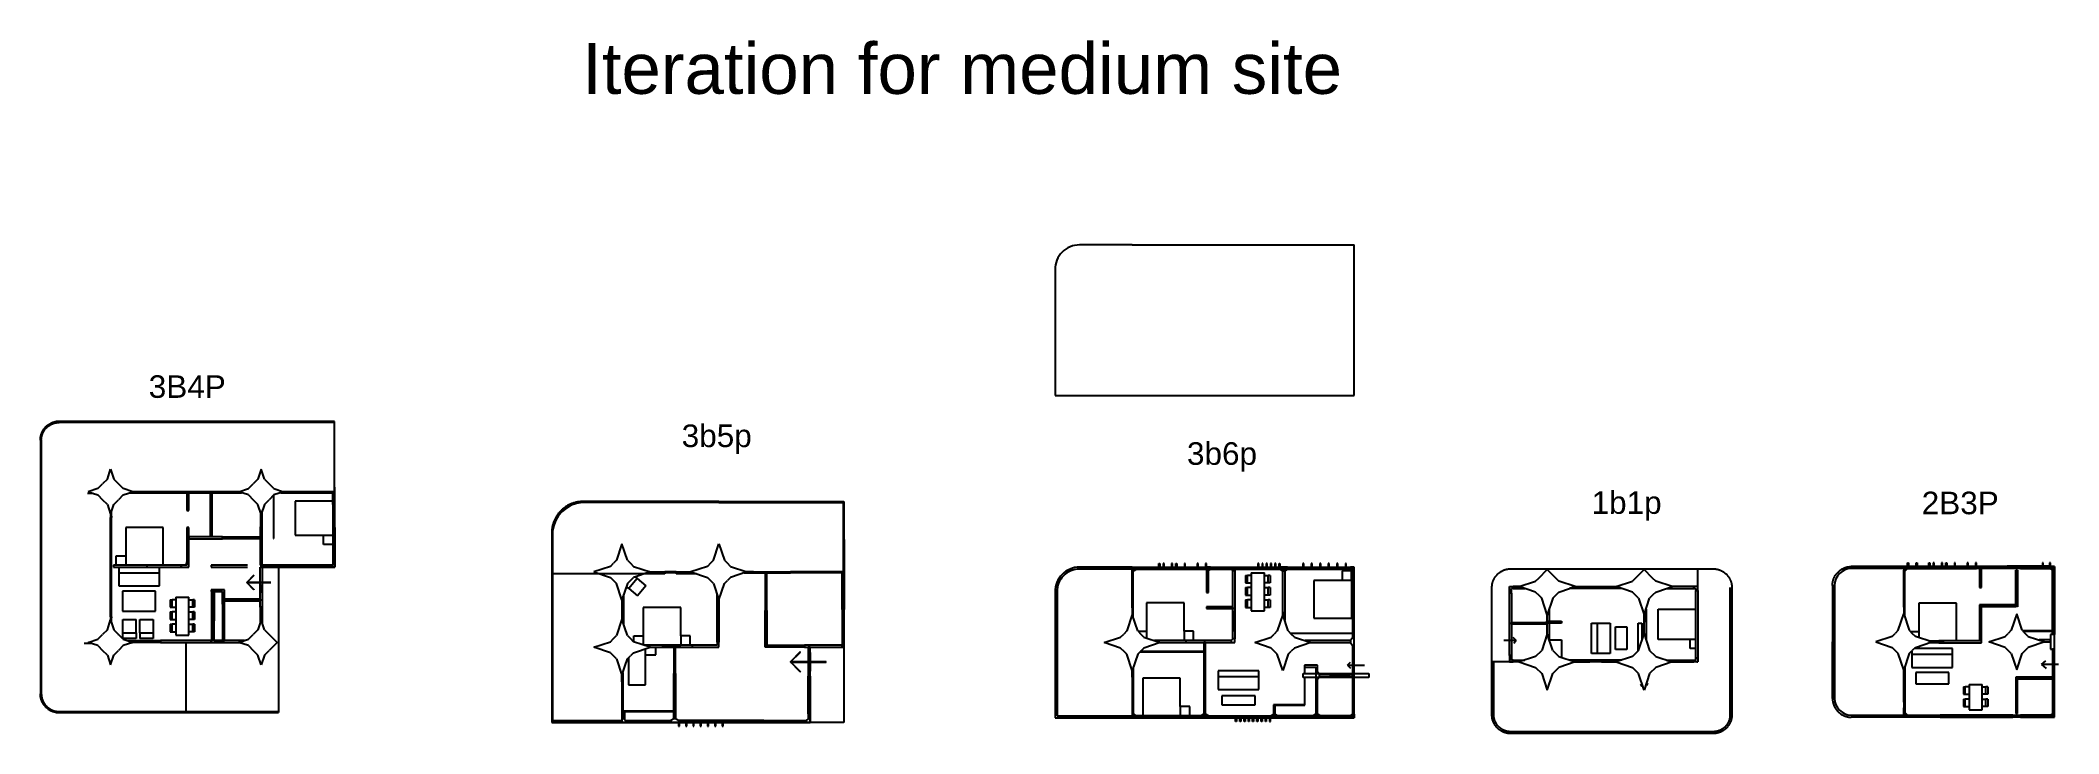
# Model space of a CAD drawing. Header units: metres. Extents: x -79796 to 428529, y -36333 to 94467.
# Drawn here: x -58003 to 49242, y 57660 to 94467 of the extents above; entities that cross this region are included whole.
import ezdxf

# ---------------------------------------------------------------- set-up
doc = ezdxf.new("R2010")
doc.units = ezdxf.units.M
for name, color, linetype in [('Default', 7, 'Continuous'), ('Make2D$Visible$ClippingPlaneIntersections$Default', 7, 'Continuous'), ('Make2D$Visible$Curves$Default', 7, 'Continuous')]:
    doc.layers.add(name, color=color, linetype=linetype)
for name, color, linetype, true_color in [('floors', 3, 'Continuous', 0x00ff00), ('Make2D$Visible$ClippingPlaneIntersections$columns', 1, 'Continuous', 0xff0000), ('Make2D$Visible$ClippingPlaneIntersections$glasses', 4, 'Continuous', 0x00ffff), ('Make2D$Visible$Curves$balconies', 2, 'Continuous', 0xffff00), ('Make2D$Visible$Curves$columns', 1, 'Continuous', 0xff0000), ('Make2D$Visible$Curves$floors', 3, 'Continuous', 0x00ff00), ('Make2D$Visible$Curves$glasses', 4, 'Continuous', 0x00ffff), ('slabs', 5, 'Continuous', 0x0000ff)]:
    doc.layers.add(name, color=color, linetype=linetype, true_color=true_color)
doc.styles.add('Default', font='arial.ttf')

msp = doc.modelspace()

# ---------------------------------------------------------------- texts
at = {"style": 'Default'}
for s, insert, char_height, width, attachment_point in [('Iteration for medium site', (-29217, 94324), 2695.21, 85397.18, 1), ('3B4P', (-52245, 75470), 1198.2, 10406.41, 7), ('3b5p', (-23925, 72513), 1198.2, 9677.05, 7), ('3b6p', (2924, 71570), 1198.2, 9677.05, 7), ('1b1p', (24422, 68967), 1198.2, 9677.05, 7), ('2B3P', (41966, 69291), 1198.2, 10406.41, 7)]:
    msp.add_mtext(s, dxfattribs=dict(at, insert=insert, char_height=char_height, width=width, attachment_point=attachment_point))

# ---------------------------------------------------------------- blocks, each defined once
blk = doc.blocks.new('ww')
at = {"color": 0, "linetype": 'ByBlock', "lineweight": -2}
for q in [(-2788, 83607), (11816, 83607)]:
    blk.add_line((16, 83607), q, dxfattribs=at)
blk.add_arc((-2800, 82330), 1277, 89.44417, 181.31461, dxfattribs=at)
at = {"layer": 'slabs'}
for points in [[(-3977, 82793), (-3977, 82792)], [(-3977, 82792), (-3977, 82791)], [(11816, 75607), (11816, 83607)], [(-4077, 82301), (-4077, 75607)], [(-4077, 75607), (11816, 75607)]]:
    blk.add_lwpolyline(points, dxfattribs=at)
blk = doc.blocks.new('SLAB NEW 1-flat-5')
at = {"color": 0, "linetype": 'ByBlock', "lineweight": -2}
for p, q in [((1486340, 964473), (1486340, 964523)), ((1497098, 964473), (1497098, 964523)), ((1483886, 960792), (1483835, 960792)), ((1496756, 960792), (1499471, 960792)), ((1483886, 959110), (1483835, 959110)), ((1499480, 956794), (1495617, 956792)), ((1491567, 952791), (1491567, 949069)), ((1483886, 951476), (1483835, 951476)), ((1483835, 951346), (1483886, 951346))]:
    blk.add_line(p, q, dxfattribs=at)
for points in [[(1483835, 963523), (1483836, 950035)], [(1483886, 963523), (1483886, 950035)]]:
    blk.add_lwpolyline(points, dxfattribs=at)
at = {"layer": 'Default'}
for points in [[(1483835, 963523), (1483836, 963558), (1483838, 963593), (1483841, 963628), (1483845, 963663), (1483851, 963697), (1483857, 963731), (1483865, 963765), (1483874, 963799), (1483884, 963832), (1483896, 963865), (1483908, 963898), (1483922, 963930), (1483937, 963962), (1483952, 963993), (1483969, 964023), (1483987, 964053), (1484006, 964083), (1484026, 964111), (1484047, 964139), (1484069, 964166), (1484092, 964193), (1484116, 964218), (1484141, 964243), (1484166, 964267), (1484193, 964289), (1484220, 964311), (1484248, 964332), (1484276, 964352), (1484306, 964371), (1484335, 964389), (1484366, 964406), (1484397, 964422), (1484429, 964437), (1484461, 964451), (1484493, 964463), (1484526, 964474), (1484560, 964485), (1484594, 964494), (1484628, 964502), (1484662, 964508), (1484696, 964514), (1484731, 964518), (1484766, 964521), (1484801, 964523), (1484835, 964523)], [(1483886, 963523), (1483886, 963557), (1483888, 963590), (1483891, 963623), (1483895, 963656), (1483900, 963688), (1483907, 963721), (1483914, 963753), (1483923, 963785), (1483932, 963817), (1483943, 963848), (1483955, 963879), (1483968, 963910), (1483982, 963940), (1483997, 963969), (1484013, 963998), (1484030, 964027), (1484048, 964054), (1484067, 964082), (1484087, 964108), (1484108, 964134), (1484130, 964159), (1484152, 964183), (1484176, 964206), (1484200, 964229), (1484225, 964251), (1484251, 964272), (1484277, 964292), (1484304, 964311), (1484332, 964329), (1484361, 964346), (1484390, 964362), (1484419, 964377), (1484449, 964391), (1484480, 964404), (1484511, 964416), (1484542, 964426), (1484574, 964436), (1484606, 964445), (1484638, 964452), (1484671, 964459), (1484703, 964464), (1484736, 964468), (1484769, 964471), (1484802, 964472), (1484836, 964473)]]:
    blk.add_lwpolyline(points, dxfattribs=at)
at = {"layer": 'slabs'}
for points in [[(1499467, 964523), (1484835, 964523)], [(1499467, 964473), (1484835, 964473)], [(1499467, 956792), (1499467, 964523)], [(1496486, 956792), (1496486, 949070)], [(1483835, 950069), (1483836, 950035), (1483838, 950001), (1483841, 949967), (1483845, 949933), (1483850, 949899), (1483856, 949866), (1483864, 949833), (1483872, 949800), (1483882, 949767), (1483893, 949734), (1483905, 949702), (1483918, 949671), (1483932, 949640), (1483947, 949609), (1483964, 949579), (1483981, 949550), (1483999, 949521), (1484018, 949493), (1484038, 949465), (1484060, 949438), (1484082, 949412), (1484104, 949387), (1484128, 949362), (1484153, 949338), (1484178, 949316), (1484204, 949294), (1484231, 949272), (1484259, 949252), (1484287, 949233), (1484316, 949215), (1484345, 949198), (1484375, 949181), (1484406, 949166), (1484437, 949152), (1484468, 949139), (1484500, 949127), (1484533, 949116), (1484566, 949106), (1484599, 949098), (1484632, 949090), (1484665, 949084), (1484699, 949079), (1484733, 949075), (1484767, 949072), (1484801, 949070), (1484835, 949069)], [(1483886, 950070), (1483886, 950037), (1483888, 950005), (1483891, 949972), (1483895, 949940), (1483900, 949908), (1483906, 949876), (1483913, 949844), (1483921, 949813), (1483930, 949782), (1483941, 949751), (1483952, 949721), (1483964, 949691), (1483978, 949661), (1483992, 949632), (1484008, 949604), (1484024, 949576), (1484041, 949549), (1484060, 949522), (1484079, 949496), (1484099, 949470), (1484120, 949445), (1484141, 949421), (1484164, 949398), (1484187, 949375), (1484211, 949354), (1484236, 949333), (1484262, 949313), (1484288, 949294), (1484315, 949275), (1484342, 949258), (1484370, 949242), (1484398, 949226), (1484427, 949212), (1484457, 949198), (1484487, 949186), (1484517, 949175), (1484548, 949164), (1484579, 949155), (1484611, 949147), (1484642, 949140), (1484674, 949134), (1484706, 949129), (1484738, 949125), (1484771, 949122), (1484803, 949120), (1484836, 949120)], [(1484835, 949120), (1496486, 949120)], [(1484835, 949069), (1496486, 949070)]]:
    blk.add_lwpolyline(points, dxfattribs=at)
blk = doc.blocks.new('3B4P NEW-flat-5')
at = {"color": 0, "linetype": 'ByBlock', "lineweight": -2}
for p, q in [((1499471, 961027), (1499480, 956794)), ((1483836, 960706), (1483835, 960706)), ((1486635, 960706), (1486336, 960706)), ((1483836, 952757), (1483835, 952757)), ((1486571, 952727), (1486162, 952732))]:
    blk.add_line(p, q, dxfattribs=at)
at = {"color": 0, "linetype": 'Continuous', "lineweight": -2}
for p, q in [((1495179, 956357), (1494800, 955978)), ((1494800, 955978), (1494807, 955971)), ((1494800, 955971), (1494807, 955978)), ((1495179, 955591), (1494800, 955971)), ((1496083, 955979), (1494803, 955979)), ((1494803, 955979), (1494803, 955969)), ((1496083, 955974), (1494803, 955974)), ((1494803, 955969), (1496083, 955969)), ((1494807, 955971), (1495186, 956350)), ((1494807, 955978), (1495186, 955598)), ((1495000, 956164), (1494986, 956164)), ((1494986, 955784), (1495000, 955784)), ((1494993, 956157), (1494993, 956171)), ((1494993, 955777), (1494993, 955791)), ((1495186, 956350), (1495179, 956357)), ((1495186, 955598), (1495179, 955591)), ((1495443, 955969), (1495443, 955979)), ((1496083, 955969), (1496083, 955979))]:
    blk.add_line(p, q, dxfattribs=at)
at = {"color": 0, "linetype": 'ByBlock', "lineweight": -2}
blk.add_lwpolyline([(1487554, 959642), (1487554, 953941)], dxfattribs=at)
at = {"layer": 'floors'}
blk.add_lwpolyline([(1497519, 956793), (1498665, 956793)], dxfattribs=at)
blk.add_lwpolyline([(1497519, 956793), (1498665, 956793)], dxfattribs=at)
at = {"layer": 'Make2D$Visible$ClippingPlaneIntersections$columns'}
for p, q in [((1486892, 960963), (1486377, 960792)), ((1486892, 960963), (1487144, 961215)), ((1487395, 961467), (1487144, 961215)), ((1487395, 961467), (1487567, 961982)), ((1487567, 961982), (1487739, 961467)), ((1487739, 961467), (1487990, 961215)), ((1488242, 960963), (1487990, 961215)), ((1488757, 960792), (1488242, 960963)), ((1494377, 960792), (1494892, 960963)), ((1494892, 960963), (1495144, 961215)), ((1495395, 961467), (1495144, 961215)), ((1495567, 961982), (1495395, 961467)), ((1495739, 961467), (1495567, 961982)), ((1495739, 961467), (1495990, 961215)), ((1496242, 960963), (1495990, 961215)), ((1496242, 960963), (1496757, 960792)), ((1486377, 960792), (1486892, 960620)), ((1486892, 960620), (1487144, 960369)), ((1487395, 960117), (1487144, 960369)), ((1487395, 960117), (1487567, 959602)), ((1487616, 959750), (1487739, 960117)), ((1487739, 960117), (1487990, 960369)), ((1488242, 960620), (1487990, 960369)), ((1488242, 960620), (1488757, 960792)), ((1494892, 960620), (1494377, 960792)), ((1494892, 960620), (1495144, 960369)), ((1495395, 960117), (1495144, 960369)), ((1495567, 959602), (1495395, 960117)), ((1495739, 960117), (1495567, 959602)), ((1495739, 960117), (1495990, 960369)), ((1496242, 960620), (1495990, 960369)), ((1496757, 960792), (1496242, 960620)), ((1487395, 953467), (1487144, 953215)), ((1487395, 953467), (1487567, 953982)), ((1487567, 953982), (1487739, 953467)), ((1487739, 953467), (1487990, 953215)), ((1495395, 953467), (1495144, 953215)), ((1495567, 953982), (1495395, 953467)), ((1495739, 953467), (1495567, 953982)), ((1495739, 953467), (1495990, 953215)), ((1486377, 952792), (1486892, 952963)), ((1486892, 952620), (1486377, 952792)), ((1486892, 952963), (1487144, 953215)), ((1486892, 952620), (1487144, 952369)), ((1487395, 952117), (1487144, 952369)), ((1487739, 952117), (1487990, 952369)), ((1488242, 952963), (1487990, 953215)), ((1488242, 952620), (1487990, 952369)), ((1488242, 952963), (1488757, 952792)), ((1488757, 952792), (1488242, 952620)), ((1494377, 952792), (1494892, 952963)), ((1494892, 952620), (1494377, 952792)), ((1494892, 952963), (1495144, 953215)), ((1494892, 952620), (1495144, 952369)), ((1495395, 952117), (1495144, 952369)), ((1495739, 952117), (1495990, 952369)), ((1495990, 953215), (1496413, 952792)), ((1496413, 952792), (1495990, 952369)), ((1487395, 952117), (1487567, 951602)), ((1487567, 951602), (1487739, 952117)), ((1495567, 951602), (1495395, 952117)), ((1495739, 952117), (1495567, 951602))]:
    blk.add_line(p, q, dxfattribs=at)
at = {"layer": 'Make2D$Visible$ClippingPlaneIntersections$Default'}
for p, q in [((1488607, 960742), (1488930, 960742)), ((1488930, 960792), (1488757, 960792)), ((1488930, 960742), (1488930, 960792)), ((1491617, 960691), (1491617, 959790)), ((1491717, 960691), (1491617, 960691)), ((1491717, 959790), (1491717, 960691)), ((1492867, 960690), (1492867, 958392)), ((1492967, 960690), (1492867, 960690)), ((1492967, 958392), (1492967, 960690)), ((1494204, 960792), (1494204, 960742)), ((1494377, 960792), (1494204, 960792)), ((1494204, 960742), (1494525, 960743)), ((1496217, 960596), (1496217, 960116)), ((1496217, 960116), (1496217, 959516)), ((1496247, 960116), (1496217, 960116)), ((1496247, 960116), (1496247, 960622)), ((1496247, 959516), (1496247, 960116)), ((1499367, 960792), (1499373, 959415)), ((1499467, 960792), (1499367, 960792)), ((1499473, 959415), (1499467, 960792)), ((1487567, 959602), (1487616, 959750)), ((1487567, 959602), (1487567, 959429)), ((1487567, 959429), (1487616, 959429)), ((1487616, 959429), (1487616, 959750)), ((1491617, 959790), (1491717, 959790)), ((1491717, 958889), (1491617, 958889)), ((1491617, 958889), (1491617, 957089)), ((1491717, 958392), (1491717, 958889)), ((1495517, 958923), (1495517, 956892)), ((1495617, 958923), (1495517, 958923)), ((1495527, 959721), (1495529, 958899)), ((1495529, 958899), (1495625, 958899)), ((1495617, 956892), (1495617, 958923)), ((1495625, 958899), (1495625, 959778)), ((1496217, 959516), (1496217, 958916)), ((1496247, 959516), (1496217, 959516)), ((1496217, 958916), (1496217, 958316)), ((1496247, 958916), (1496217, 958916)), ((1496247, 958916), (1496247, 959516)), ((1496247, 958316), (1496247, 958916)), ((1499373, 959415), (1499473, 959415)), ((1499473, 959415), (1499373, 959415)), ((1499373, 959415), (1499380, 957492)), ((1499480, 957492), (1499473, 959415)), ((1493517, 958392), (1491717, 958392)), ((1491717, 958392), (1491717, 958292)), ((1491717, 957089), (1491717, 958292)), ((1491717, 958292), (1493517, 958292)), ((1493517, 958392), (1495529, 958392)), ((1493517, 958292), (1493517, 958392)), ((1495529, 958292), (1493517, 958292)), ((1495529, 958392), (1495529, 958292)), ((1496217, 958316), (1496247, 958316)), ((1489517, 956892), (1487717, 956892)), ((1487717, 956892), (1487717, 956792)), ((1487717, 956792), (1489517, 956792)), ((1489517, 956792), (1489517, 956892)), ((1491318, 956892), (1489517, 956892)), ((1489517, 956792), (1491318, 956792)), ((1491317, 956893), (1491318, 956793)), ((1491562, 956892), (1491317, 956893)), ((1491318, 956792), (1491318, 956892)), ((1491318, 956793), (1491717, 956794)), ((1491617, 957089), (1491562, 956892)), ((1491617, 957089), (1491717, 957089)), ((1491717, 956794), (1491717, 957089)), ((1494848, 956892), (1492917, 956892)), ((1492917, 956892), (1492917, 956792)), ((1492917, 956792), (1494848, 956792)), ((1495517, 956892), (1495617, 956892)), ((1495517, 956792), (1495617, 956792)), ((1495517, 954661), (1495517, 956792)), ((1498711, 956892), (1495617, 956892)), ((1495617, 956892), (1495617, 956792)), ((1495617, 956792), (1498711, 956792)), ((1495617, 956792), (1495617, 956792)), ((1495617, 956792), (1495617, 954661)), ((1498711, 956892), (1498711, 956792)), ((1499380, 956892), (1498711, 956892)), ((1498711, 956792), (1498711, 956892)), ((1498711, 956792), (1499480, 956794)), ((1499380, 957492), (1499380, 956892)), ((1499480, 957492), (1499380, 957492)), ((1499380, 957492), (1499480, 957492)), ((1499480, 956794), (1499480, 957492)), ((1493615, 955592), (1492917, 955592)), ((1492917, 955592), (1492917, 955492)), ((1493617, 954823), (1493615, 955592)), ((1492917, 955492), (1493517, 955492)), ((1493047, 955492), (1493047, 954972)), ((1493047, 954972), (1493047, 954452)), ((1493067, 955492), (1493067, 953932)), ((1493517, 955492), (1493517, 954823)), ((1493517, 954823), (1493517, 955492)), ((1493517, 954823), (1493617, 954823)), ((1493517, 954823), (1493517, 952892)), ((1493617, 954823), (1493517, 954823)), ((1495529, 955092), (1493617, 955092)), ((1493617, 955092), (1493617, 954992)), ((1493617, 954992), (1495529, 954992)), ((1493617, 952892), (1493617, 954823)), ((1495617, 954661), (1495517, 954661)), ((1495527, 953863), (1495529, 954685)), ((1495529, 954992), (1495529, 955092)), ((1495529, 954685), (1495625, 954685)), ((1495625, 954685), (1495625, 953806)), ((1487617, 954155), (1487567, 954155)), ((1487567, 954155), (1487567, 954092)), ((1487567, 954092), (1487567, 953982)), ((1487617, 953832), (1487617, 954155)), ((1493047, 954452), (1493047, 953932)), ((1493047, 954452), (1493067, 954452)), ((1493047, 953932), (1493047, 953412)), ((1493047, 953932), (1493067, 953932)), ((1493067, 953412), (1493067, 953932)), ((1494677, 952892), (1492917, 952892)), ((1492917, 952892), (1492917, 952791)), ((1492917, 952791), (1494378, 952792)), ((1493047, 953412), (1493067, 953412)), ((1493047, 953412), (1493047, 952892)), ((1493067, 952892), (1493067, 953412)), ((1493067, 952892), (1493517, 952892)), ((1493517, 952892), (1493617, 952892)), ((1493517, 952892), (1493517, 952892)), ((1494677, 952892), (1494378, 952792))]:
    blk.add_line(p, q, dxfattribs=at)
at = {"layer": 'Make2D$Visible$ClippingPlaneIntersections$glasses'}
for p, q in [((1488930, 960792), (1489167, 960792)), ((1488930, 960792), (1488930, 960792)), ((1488930, 960742), (1488930, 960742)), ((1488930, 960742), (1489167, 960742)), ((1489167, 960792), (1489467, 960792)), ((1489167, 960742), (1489467, 960742)), ((1489467, 960792), (1489767, 960792)), ((1489467, 960742), (1489767, 960742)), ((1489767, 960792), (1490067, 960792)), ((1489767, 960742), (1490067, 960742)), ((1490067, 960792), (1490367, 960792)), ((1490067, 960742), (1490367, 960742)), ((1490367, 960792), (1490667, 960792)), ((1490367, 960742), (1490667, 960742)), ((1490667, 960792), (1490967, 960792)), ((1490667, 960742), (1490967, 960742)), ((1490967, 960792), (1491267, 960792)), ((1490967, 960742), (1491267, 960742)), ((1491267, 960792), (1491567, 960792)), ((1491267, 960742), (1491567, 960742)), ((1491567, 960792), (1491867, 960792)), ((1491567, 960742), (1491867, 960742)), ((1491867, 960792), (1492167, 960792)), ((1491867, 960742), (1492167, 960742)), ((1492167, 960792), (1492467, 960792)), ((1492167, 960742), (1492467, 960742)), ((1492467, 960792), (1492767, 960792)), ((1492467, 960742), (1492767, 960742)), ((1492767, 960792), (1493067, 960792)), ((1492767, 960742), (1493067, 960742)), ((1493067, 960792), (1493367, 960792)), ((1493067, 960742), (1493367, 960742)), ((1493367, 960792), (1493667, 960792)), ((1493367, 960742), (1493667, 960742)), ((1493667, 960792), (1493967, 960792)), ((1493667, 960742), (1493967, 960742)), ((1493967, 960792), (1494204, 960792)), ((1493967, 960742), (1494204, 960742)), ((1494204, 960792), (1494204, 960792)), ((1494204, 960742), (1494204, 960742)), ((1496607, 960742), (1497010, 960742)), ((1497010, 960792), (1496757, 960792)), ((1497010, 960792), (1497267, 960792)), ((1497010, 960742), (1497010, 960792)), ((1497010, 960742), (1497267, 960742)), ((1497267, 960792), (1497567, 960792)), ((1497267, 960742), (1497567, 960742)), ((1497567, 960792), (1497867, 960792)), ((1497567, 960742), (1497867, 960742)), ((1497867, 960792), (1498167, 960792)), ((1497867, 960742), (1498167, 960742)), ((1498167, 960792), (1498467, 960792)), ((1498167, 960742), (1498467, 960742)), ((1498467, 960792), (1498779, 960792)), ((1498467, 960742), (1498779, 960742)), ((1498779, 960792), (1499067, 960792)), ((1498779, 960742), (1499067, 960742)), ((1499067, 960792), (1499367, 960792)), ((1499067, 960742), (1499367, 960742)), ((1499367, 960742), (1499367, 960792)), ((1487566, 959192), (1487566, 959429)), ((1487567, 959429), (1487566, 959429)), ((1487566, 958892), (1487566, 959192)), ((1487566, 958592), (1487566, 958892)), ((1487616, 959429), (1487616, 959429)), ((1487616, 959192), (1487616, 959429)), ((1487616, 958892), (1487616, 959192)), ((1487616, 958592), (1487616, 958892)), ((1487566, 958292), (1487566, 958592)), ((1487566, 957992), (1487566, 958292)), ((1487566, 957692), (1487566, 957992)), ((1487616, 958292), (1487616, 958592)), ((1487616, 957992), (1487616, 958292)), ((1487616, 957692), (1487616, 957992)), ((1487566, 957392), (1487566, 957692)), ((1487566, 957092), (1487566, 957392)), ((1487567, 956792), (1487566, 957092)), ((1487567, 956492), (1487567, 956792)), ((1487616, 957392), (1487616, 957692)), ((1487616, 957092), (1487616, 957392)), ((1487617, 956792), (1487616, 957092)), ((1487617, 956492), (1487617, 956792)), ((1487567, 956192), (1487567, 956492)), ((1487567, 955892), (1487567, 956192)), ((1487567, 955592), (1487567, 955892)), ((1487567, 955292), (1487567, 955592)), ((1487617, 956192), (1487617, 956492)), ((1487617, 955892), (1487617, 956192)), ((1487617, 955592), (1487617, 955892)), ((1487617, 955292), (1487617, 955592)), ((1487567, 954992), (1487567, 955292)), ((1487567, 954692), (1487567, 954992)), ((1487567, 954392), (1487567, 954692)), ((1487617, 954992), (1487617, 955292)), ((1487617, 954692), (1487617, 954992)), ((1487617, 954392), (1487617, 954692)), ((1487567, 954155), (1487567, 954392)), ((1487567, 954155), (1487567, 954155)), ((1487617, 954155), (1487617, 954392)), ((1487617, 954155), (1487617, 954155)), ((1488457, 952892), (1488756, 952792)), ((1488457, 952892), (1490217, 952892)), ((1490217, 952791), (1488756, 952792)), ((1490217, 952892), (1490217, 952791)), ((1490217, 952892), (1490217, 952791)), ((1492917, 952892), (1490217, 952892)), ((1490217, 952791), (1492917, 952791)), ((1492917, 952792), (1492917, 952892))]:
    blk.add_line(p, q, dxfattribs=at)
at = {"layer": 'Make2D$Visible$Curves$balconies'}
for p, q in [((1499401, 960792), (1499016, 960792)), ((1499467, 960792), (1499467, 960792)), ((1487567, 957143), (1487567, 956792)), ((1487567, 956792), (1487567, 956440))]:
    blk.add_line(p, q, dxfattribs=at)
at = {"layer": 'Make2D$Visible$Curves$columns'}
blk.add_line((1487947, 953172), (1487947, 953172), dxfattribs=at)
at = {"layer": 'Make2D$Visible$Curves$Default'}
for p, q in [((1494204, 960742), (1488930, 960742)), ((1499369, 960294), (1497380, 960294)), ((1497380, 960294), (1497380, 958494)), ((1499367, 960792), (1499367, 960792)), ((1499480, 959423), (1499467, 960792)), ((1488369, 958892), (1488369, 957392)), ((1490369, 958892), (1488369, 958892)), ((1490369, 956892), (1490369, 958892)), ((1499373, 959415), (1499373, 959415)), ((1499380, 959415), (1499380, 959415)), ((1499480, 959423), (1499473, 959415)), ((1499480, 957492), (1499480, 959423)), ((1493584, 958354), (1493584, 958392)), ((1493584, 958354), (1493584, 958292)), ((1494084, 958354), (1493584, 958354)), ((1494084, 958354), (1494084, 958292)), ((1494361, 958354), (1494084, 958354)), ((1495517, 958113), (1495580, 958113)), ((1495580, 958113), (1495580, 957870)), ((1495580, 958113), (1495617, 958113)), ((1497380, 958494), (1499376, 958494)), ((1498880, 957994), (1498880, 958494)), ((1499378, 957994), (1498880, 957994)), ((1487869, 957392), (1488369, 957392)), ((1487869, 956892), (1487869, 957392)), ((1488369, 956892), (1487869, 956892)), ((1487999, 956792), (1487999, 956492)), ((1488369, 957392), (1488369, 956892)), ((1490369, 956892), (1488369, 956892)), ((1490159, 956492), (1490159, 956792)), ((1491562, 956892), (1491317, 956893)), ((1491617, 956892), (1491562, 956892)), ((1491617, 957089), (1491617, 956892)), ((1498711, 956792), (1498711, 956892)), ((1498711, 956892), (1498711, 956892)), ((1498711, 956792), (1498711, 956792)), ((1487999, 956492), (1488799, 956492)), ((1487999, 956492), (1487999, 955792)), ((1487999, 955792), (1488799, 955792)), ((1488799, 956492), (1490159, 956492)), ((1488799, 955792), (1490159, 955792)), ((1490159, 955792), (1490159, 956492)), ((1495580, 955470), (1495580, 955864)), ((1488199, 955511), (1488199, 954455)), ((1489959, 955511), (1488199, 955511)), ((1489959, 954455), (1489959, 955511)), ((1490733, 955059), (1490733, 954659)), ((1490733, 955059), (1490833, 955059)), ((1490733, 954659), (1490833, 954659)), ((1491033, 955059), (1490833, 955059)), ((1490833, 954659), (1490833, 955059)), ((1490833, 954659), (1491033, 954659)), ((1491033, 955200), (1491033, 953183)), ((1491033, 955200), (1491733, 955200)), ((1491733, 953183), (1491733, 955200)), ((1491733, 955059), (1491933, 955059)), ((1491933, 954659), (1491733, 954659)), ((1492033, 955059), (1491933, 955059)), ((1491933, 954659), (1491933, 955059)), ((1492033, 954659), (1491933, 954659)), ((1492033, 955059), (1492033, 954659)), ((1492947, 954972), (1492947, 955492)), ((1492947, 954452), (1492947, 954972)), ((1492967, 955492), (1492967, 955492)), ((1492967, 955492), (1492967, 953932)), ((1493067, 955492), (1492967, 955492)), ((1495517, 955470), (1495580, 955470)), ((1495580, 955470), (1495617, 955470)), ((1488199, 954455), (1488799, 954455)), ((1488224, 954008), (1488924, 954008)), ((1488224, 953308), (1488224, 954008)), ((1488799, 954455), (1489959, 954455)), ((1488924, 953308), (1488924, 954008)), ((1489124, 953308), (1489124, 954008)), ((1489124, 954008), (1489824, 954008)), ((1489824, 954008), (1489824, 953308)), ((1490733, 954409), (1490733, 954009)), ((1490733, 954409), (1490833, 954409)), ((1490733, 954009), (1490833, 954009)), ((1490733, 953759), (1490733, 953359)), ((1490733, 953759), (1490833, 953759)), ((1490833, 954009), (1490833, 954409)), ((1491033, 954409), (1490833, 954409)), ((1490833, 954009), (1491033, 954009)), ((1490833, 953359), (1490833, 953759)), ((1491033, 953759), (1490833, 953759)), ((1491733, 954409), (1491933, 954409)), ((1491933, 954009), (1491733, 954009)), ((1491733, 953759), (1491933, 953759)), ((1492033, 954409), (1491933, 954409)), ((1491933, 954009), (1491933, 954409)), ((1492033, 954009), (1491933, 954009)), ((1492033, 953759), (1491933, 953759)), ((1491933, 953359), (1491933, 953759)), ((1492033, 954409), (1492033, 954009)), ((1492033, 953759), (1492033, 953359)), ((1492967, 954452), (1492947, 954452)), ((1492947, 953932), (1492947, 954452)), ((1492947, 953412), (1492947, 953932)), ((1492967, 953932), (1492947, 953932)), ((1492967, 953932), (1492967, 953412)), ((1488224, 953308), (1488924, 953308)), ((1488224, 953008), (1488224, 953308)), ((1488924, 953008), (1488224, 953008)), ((1488924, 953308), (1488924, 953232)), ((1488924, 953232), (1488924, 953008)), ((1489124, 953308), (1489824, 953308)), ((1489124, 953308), (1489124, 953232)), ((1489124, 953232), (1489124, 953008)), ((1489824, 953008), (1489124, 953008)), ((1489824, 953308), (1489824, 953008)), ((1490733, 953359), (1490833, 953359)), ((1490833, 953359), (1491033, 953359)), ((1491033, 953183), (1491733, 953183)), ((1491933, 953359), (1491733, 953359)), ((1492033, 953359), (1491933, 953359)), ((1492967, 953412), (1492947, 953412)), ((1492947, 952892), (1492947, 953412)), ((1492967, 953412), (1492967, 952892)), ((1493517, 952892), (1493617, 952892)), ((1493517, 952892), (1493517, 952892)), ((1493617, 952892), (1493617, 952892)), ((1494677, 952892), (1494677, 952892))]:
    blk.add_line(p, q, dxfattribs=at)
at = {"layer": 'Make2D$Visible$Curves$floors'}
for p, q in [((1494204, 960792), (1488930, 960792)), ((1499401, 960792), (1496756, 960792)), ((1499467, 960792), (1499467, 960792)), ((1487567, 959429), (1487567, 954155)), ((1499471, 959415), (1499471, 959415)), ((1498711, 956793), (1498711, 956793)), ((1494007, 952792), (1494379, 952791))]:
    blk.add_line(p, q, dxfattribs=at)
at = {"layer": 'Make2D$Visible$Curves$glasses'}
for p, q in [((1488867, 960742), (1488607, 960742)), ((1488867, 960792), (1488756, 960792)), ((1488930, 960792), (1488867, 960792)), ((1488867, 960792), (1488867, 960792)), ((1488930, 960742), (1488867, 960742)), ((1488867, 960742), (1488867, 960742)), ((1494267, 960792), (1494204, 960792)), ((1494267, 960742), (1494204, 960742)), ((1494379, 960792), (1494267, 960792)), ((1494267, 960792), (1494267, 960792)), ((1494525, 960742), (1494267, 960742)), ((1494267, 960742), (1494267, 960742)), ((1497267, 960792), (1497267, 960742)), ((1497567, 960792), (1497567, 960742)), ((1497867, 960742), (1497867, 960792)), ((1498167, 960792), (1498167, 960742)), ((1498467, 960742), (1498467, 960792)), ((1498767, 960742), (1498767, 960792)), ((1499067, 960742), (1499067, 960792)), ((1487567, 959492), (1487566, 959492)), ((1487566, 959492), (1487566, 959429)), ((1487566, 959192), (1487616, 959192)), ((1487566, 958892), (1487616, 958892)), ((1487616, 959492), (1487616, 959429)), ((1487616, 959492), (1487616, 959492)), ((1487566, 958592), (1487616, 958592)), ((1487566, 958292), (1487616, 958292)), ((1487566, 957992), (1487616, 957992)), ((1487566, 957692), (1487616, 957692)), ((1487566, 957392), (1487616, 957392)), ((1487566, 957092), (1487616, 957092)), ((1487567, 956792), (1487617, 956792)), ((1487567, 956492), (1487617, 956492)), ((1487567, 956192), (1487617, 956192)), ((1487567, 955892), (1487617, 955892)), ((1487567, 955592), (1487617, 955592)), ((1487567, 955292), (1487617, 955292)), ((1487567, 954992), (1487617, 954992)), ((1487567, 954692), (1487617, 954692)), ((1487567, 954392), (1487617, 954392)), ((1487567, 954155), (1487567, 954092)), ((1487567, 954092), (1487567, 954092)), ((1487617, 954155), (1487617, 954092)), ((1487617, 954092), (1487617, 954092))]:
    blk.add_line(p, q, dxfattribs=at)
at = {"layer": 'slabs'}
for points in [[(1496486, 956792), (1499480, 956794)], [(1499467, 956792), (1496486, 956792)], [(1499467, 956792), (1496486, 956792)]]:
    blk.add_lwpolyline(points, dxfattribs=at)
blk = doc.blocks.new('SLABE NEW 2-flat-5')
at = {"color": 0, "linetype": 'ByBlock', "lineweight": -2}
for p, q in [((1514154, 956840), (1511326, 956840)), ((1514154, 956940), (1511350, 956940)), ((1514154, 956940), (1525954, 956940)), ((1514154, 956840), (1525954, 956840)), ((1510061, 954856), (1510161, 954856)), ((1510061, 950153), (1510161, 950153))]:
    blk.add_line(p, q, dxfattribs=at)
for radius in [1277, 1177]:
    blk.add_arc((1511338, 955663), radius, 89.44417, 181.31461, dxfattribs=at)
at = {"layer": 'slabs'}
for points in [[(1525954, 948940), (1525954, 956940)], [(1510061, 955633), (1510061, 948940)], [(1510161, 956125), (1510161, 956124)], [(1510161, 956124), (1510161, 956124)], [(1510161, 955691), (1510161, 949040)], [(1510061, 948940), (1525954, 948940)], [(1510161, 949040), (1525954, 949040)]]:
    blk.add_lwpolyline(points, dxfattribs=at)
blk = doc.blocks.new('3B6P-flat-11')
at = {"color": 0, "linetype": 'Continuous', "lineweight": -2}
for q in [(1525754, 951904), (1526501, 951733), (1525752, 951586)]:
    blk.add_line((1525600, 951733), q, dxfattribs=at)
at = {"layer": 'Make2D$Visible$ClippingPlaneIntersections$columns'}
for p, q in [((1513862, 953555), (1513701, 953393)), ((1514154, 954429), (1513862, 953555)), ((1514446, 953555), (1514154, 954429)), ((1514446, 953555), (1514607, 953393)), ((1521863, 953555), (1521701, 953393)), ((1522154, 954429), (1521863, 953555)), ((1522446, 953555), (1522154, 954429)), ((1522446, 953555), (1522607, 953393)), ((1512664, 952940), (1513539, 953231)), ((1513539, 952648), (1512664, 952940)), ((1513539, 953231), (1513701, 953393)), ((1513539, 952648), (1513701, 952487)), ((1513862, 952325), (1513701, 952487)), ((1514446, 952325), (1514607, 952487)), ((1514769, 953231), (1514607, 953393)), ((1514769, 952648), (1514607, 952487)), ((1514769, 953231), (1515644, 952940)), ((1515644, 952940), (1514769, 952648)), ((1520665, 952940), (1521539, 953231)), ((1521539, 952648), (1520665, 952940)), ((1521539, 953231), (1521701, 953393)), ((1521539, 952648), (1521701, 952487)), ((1521863, 952325), (1521701, 952487)), ((1522446, 952325), (1522607, 952487)), ((1522769, 953231), (1522607, 953393)), ((1522769, 952648), (1522607, 952487)), ((1522769, 953231), (1523644, 952940)), ((1523644, 952940), (1522769, 952648)), ((1514154, 951450), (1513862, 952325)), ((1514446, 952325), (1514154, 951450)), ((1522154, 951450), (1521863, 952325)), ((1522446, 952325), (1522154, 951450))]:
    blk.add_line(p, q, dxfattribs=at)
at = {"layer": 'Make2D$Visible$ClippingPlaneIntersections$Default'}
for p, q in [((1514154, 956940), (1514354, 956940)), ((1514154, 956740), (1514154, 956940)), ((1514254, 956740), (1514154, 956740)), ((1514354, 956840), (1514254, 956740)), ((1514354, 956940), (1514354, 956840)), ((1515567, 957140), (1515617, 957140)), ((1515567, 956890), (1515567, 957140)), ((1515617, 957140), (1515617, 956890)), ((1515793, 957140), (1515793, 956890)), ((1515843, 957140), (1515793, 957140)), ((1515843, 956890), (1515843, 957140)), ((1516245, 957140), (1516245, 956890)), ((1516295, 957140), (1516245, 957140)), ((1516295, 956890), (1516295, 957140)), ((1516471, 957140), (1516521, 957140)), ((1516471, 956890), (1516471, 957140)), ((1516521, 957140), (1516521, 956890)), ((1516924, 957140), (1516924, 956890)), ((1516974, 957140), (1516924, 957140)), ((1516974, 956890), (1516974, 957140)), ((1517602, 957140), (1517602, 956890)), ((1517652, 957140), (1517602, 957140)), ((1517652, 956890), (1517652, 957140)), ((1518054, 957140), (1518054, 956890)), ((1518104, 957140), (1518054, 957140)), ((1518104, 956940), (1518104, 957140)), ((1518104, 956940), (1518104, 956740)), ((1518304, 956940), (1518104, 956940)), ((1518104, 956740), (1518104, 955602)), ((1518104, 956740), (1518204, 956740)), ((1518204, 956740), (1518304, 956840)), ((1518204, 955602), (1518204, 956740)), ((1518304, 956940), (1519404, 956940)), ((1518304, 956940), (1518304, 956940)), ((1518304, 956840), (1518304, 956940)), ((1519404, 956840), (1518304, 956840)), ((1519404, 956940), (1519404, 956840)), ((1519404, 956940), (1519604, 956940)), ((1519504, 956740), (1519404, 956840)), ((1519504, 954740), (1519504, 956740)), ((1519604, 956740), (1519504, 956740)), ((1519604, 956940), (1519604, 956740)), ((1519604, 956740), (1519604, 954740)), ((1520824, 957140), (1520824, 956890)), ((1520874, 957140), (1520824, 957140)), ((1520824, 956890), (1520874, 956890)), ((1520874, 956890), (1520874, 957140)), ((1521050, 957140), (1521050, 956890)), ((1521100, 957140), (1521050, 957140)), ((1521050, 956890), (1521100, 956890)), ((1521100, 956890), (1521100, 957140)), ((1521276, 957140), (1521276, 956890)), ((1521326, 957140), (1521276, 957140)), ((1521276, 956890), (1521326, 956890)), ((1521326, 956890), (1521326, 957140)), ((1521502, 957140), (1521502, 956890)), ((1521552, 957140), (1521502, 957140)), ((1521502, 956890), (1521552, 956890)), ((1521552, 956890), (1521552, 957140)), ((1521728, 957140), (1521728, 956890)), ((1521778, 957140), (1521728, 957140)), ((1521728, 956890), (1521778, 956890)), ((1521778, 956890), (1521778, 957140)), ((1521954, 957140), (1522004, 957140)), ((1521954, 956890), (1521954, 957140)), ((1522004, 956890), (1521954, 956890)), ((1522004, 957140), (1522004, 956940)), ((1522004, 956940), (1522004, 956840)), ((1522404, 956940), (1522004, 956940)), ((1522004, 956840), (1522154, 956740)), ((1522154, 954429), (1522155, 956740)), ((1522154, 956740), (1522155, 956740)), ((1522155, 956740), (1522254, 956740)), ((1522155, 956740), (1522254, 956740)), ((1522254, 956740), (1522404, 956840)), ((1522254, 956740), (1522254, 954129)), ((1522404, 956840), (1522404, 956940)), ((1523217, 957140), (1523217, 956890)), ((1523267, 957140), (1523217, 957140)), ((1523217, 956890), (1523267, 956890)), ((1523267, 956890), (1523267, 957140)), ((1523669, 957140), (1523669, 956890)), ((1523719, 957140), (1523669, 957140)), ((1523669, 956890), (1523719, 956890)), ((1523719, 956890), (1523719, 957140)), ((1524121, 957140), (1524121, 956890)), ((1524171, 957140), (1524121, 957140)), ((1524121, 956890), (1524171, 956890)), ((1524171, 956890), (1524171, 957140)), ((1524573, 957140), (1524573, 956890)), ((1524623, 957140), (1524573, 957140)), ((1524573, 956890), (1524623, 956890)), ((1524623, 956890), (1524623, 957140)), ((1525026, 957140), (1525026, 956890)), ((1525076, 957140), (1525026, 957140)), ((1525026, 956890), (1525076, 956890)), ((1525076, 956890), (1525076, 957140)), ((1525478, 957140), (1525478, 956890)), ((1525528, 957140), (1525478, 957140)), ((1525478, 956890), (1525528, 956890)), ((1525528, 956890), (1525528, 957140)), ((1525954, 956940), (1525754, 956940)), ((1525754, 956940), (1525754, 956840)), ((1525754, 956840), (1525854, 956740)), ((1525854, 956740), (1525854, 955690)), ((1525954, 956740), (1525854, 956740)), ((1525954, 956740), (1525954, 956940)), ((1525954, 955690), (1525954, 956740)), ((1518104, 955602), (1518204, 955602)), ((1525854, 955690), (1525854, 953190)), ((1525954, 955690), (1525854, 955690)), ((1525954, 953190), (1525954, 955690)), ((1518104, 954840), (1518104, 954740)), ((1519504, 954840), (1518104, 954840)), ((1518104, 954740), (1519504, 954740)), ((1519504, 953140), (1519504, 954740)), ((1519604, 954740), (1519504, 954740)), ((1519604, 954740), (1519604, 953140)), ((1522559, 953441), (1522914, 953441)), ((1522914, 953421), (1522579, 953421)), ((1522914, 953441), (1522914, 953421)), ((1522914, 953441), (1523522, 953441)), ((1523522, 953421), (1522914, 953421)), ((1523522, 953441), (1524105, 953441)), ((1524105, 953421), (1523522, 953421)), ((1524105, 953441), (1524688, 953441)), ((1524105, 953441), (1524105, 953421)), ((1524688, 953421), (1524105, 953421)), ((1524688, 953441), (1525270, 953441)), ((1524688, 953441), (1524688, 953421)), ((1525270, 953421), (1524688, 953421)), ((1525270, 953441), (1525853, 953441)), ((1525270, 953441), (1525270, 953421)), ((1525853, 953421), (1525270, 953421)), ((1514561, 952440), (1514915, 952440)), ((1514915, 952460), (1514581, 952460)), ((1514915, 952460), (1514915, 952440)), ((1515523, 952460), (1514915, 952460)), ((1514915, 952440), (1515523, 952440)), ((1517005, 953040), (1515344, 953040)), ((1515523, 952460), (1515523, 952440)), ((1516131, 952460), (1515523, 952460)), ((1515523, 952440), (1516131, 952440)), ((1515644, 952940), (1517005, 952940)), ((1516131, 952460), (1516131, 952440)), ((1516739, 952460), (1516131, 952460)), ((1516131, 952440), (1516739, 952440)), ((1516739, 952460), (1516739, 952440)), ((1517346, 952460), (1516739, 952460)), ((1516739, 952440), (1517346, 952440)), ((1517005, 953040), (1517005, 952940)), ((1519404, 953040), (1517005, 953040)), ((1517005, 952940), (1517954, 952940)), ((1517346, 952460), (1517346, 952440)), ((1517954, 952460), (1517346, 952460)), ((1517346, 952440), (1517954, 952440)), ((1517954, 952940), (1517954, 951140)), ((1518054, 952940), (1517954, 952940)), ((1518054, 951140), (1518054, 952940)), ((1518054, 952940), (1519404, 952940)), ((1519504, 953140), (1519404, 953040)), ((1519404, 953040), (1519404, 952940)), ((1519404, 952940), (1519604, 952940)), ((1519604, 953140), (1519504, 953140)), ((1519604, 952940), (1519604, 953140)), ((1525754, 953040), (1523344, 953040)), ((1523643, 952940), (1525754, 952940)), ((1525854, 953190), (1525754, 953040)), ((1525754, 953040), (1525754, 952940)), ((1525754, 952940), (1525854, 952790)), ((1525854, 953190), (1525954, 953190)), ((1525854, 952790), (1525954, 952790)), ((1525854, 952790), (1525854, 951240)), ((1525954, 952790), (1525954, 953190)), ((1525954, 951140), (1525954, 952790)), ((1523228, 951291), (1526730, 951291)), ((1523228, 951089), (1523228, 951291)), ((1523304, 951740), (1523304, 951640)), ((1524004, 951740), (1523304, 951740)), ((1523304, 951640), (1523904, 951640)), ((1523904, 951640), (1523904, 951390)), ((1523904, 951390), (1524004, 951390)), ((1523904, 951390), (1523904, 950990)), ((1524004, 951390), (1524004, 951740)), ((1524104, 951240), (1524004, 951390)), ((1526730, 951291), (1526730, 951089)), ((1517954, 951140), (1517954, 949140)), ((1518054, 951140), (1517954, 951140)), ((1518054, 949140), (1518054, 951140)), ((1526730, 951089), (1523228, 951089)), ((1523904, 950990), (1524004, 950990)), ((1523904, 950990), (1523904, 949140)), ((1524004, 950990), (1524104, 951140)), ((1524004, 949140), (1524004, 950990)), ((1525854, 951240), (1524104, 951240)), ((1524104, 951140), (1524104, 951240)), ((1524104, 951140), (1525854, 951140)), ((1525854, 951140), (1525854, 951240)), ((1525854, 951140), (1525854, 949140)), ((1525954, 951140), (1525854, 951140)), ((1525954, 949140), (1525954, 951140)), ((1514254, 949140), (1514154, 949140)), ((1514154, 949140), (1514154, 948940)), ((1514354, 949040), (1514254, 949140)), ((1517954, 949140), (1517804, 949040)), ((1518054, 949140), (1517954, 949140)), ((1518204, 949040), (1518054, 949140)), ((1521504, 949040), (1521654, 949140)), ((1521654, 949640), (1521654, 949140)), ((1521754, 949640), (1521654, 949640)), ((1521654, 949140), (1521754, 949140)), ((1521754, 949140), (1521754, 949640)), ((1521754, 949140), (1521904, 949040)), ((1523904, 949140), (1523754, 949040)), ((1523904, 949140), (1524004, 949140)), ((1524154, 949040), (1524004, 949140)), ((1525754, 949040), (1525854, 949140)), ((1525854, 949140), (1525954, 949140)), ((1525954, 949140), (1525954, 948940)), ((1514154, 948940), (1514354, 948940)), ((1514354, 949040), (1514354, 948940)), ((1515804, 949040), (1514354, 949040)), ((1514354, 948940), (1515804, 948940)), ((1515804, 948940), (1515804, 949040)), ((1517804, 949040), (1515804, 949040)), ((1515804, 948940), (1517804, 948940)), ((1517804, 949040), (1517804, 948940)), ((1517804, 948940), (1518204, 948940)), ((1518204, 948940), (1518204, 949040)), ((1519645, 948740), (1519645, 948990)), ((1519695, 948740), (1519645, 948740)), ((1519695, 948990), (1519695, 948740)), ((1519871, 948740), (1519871, 948990)), ((1519921, 948740), (1519871, 948740)), ((1519921, 948990), (1519921, 948740)), ((1520097, 948740), (1520097, 948990)), ((1520147, 948740), (1520097, 948740)), ((1520147, 948990), (1520147, 948740)), ((1520323, 948740), (1520323, 948990)), ((1520373, 948740), (1520323, 948740)), ((1520373, 948990), (1520373, 948740)), ((1520550, 948740), (1520550, 948990)), ((1520550, 948990), (1520600, 948990)), ((1520600, 948740), (1520550, 948740)), ((1520600, 948990), (1520600, 948740)), ((1520776, 948740), (1520776, 948990)), ((1520826, 948740), (1520776, 948740)), ((1520826, 948990), (1520826, 948740)), ((1521002, 948740), (1521002, 948990)), ((1521002, 948990), (1521052, 948990)), ((1521052, 948740), (1521002, 948740)), ((1521052, 948990), (1521052, 948740)), ((1521228, 948740), (1521228, 948990)), ((1521278, 948740), (1521228, 948740)), ((1521278, 948990), (1521278, 948740)), ((1521454, 948990), (1521454, 948740)), ((1521454, 948740), (1521504, 948740)), ((1521504, 948940), (1521504, 949040)), ((1521504, 948740), (1521504, 948940)), ((1521904, 948940), (1521504, 948940)), ((1523754, 949040), (1521904, 949040)), ((1521904, 949040), (1521904, 948940)), ((1521904, 948940), (1523754, 948940)), ((1523754, 948940), (1523754, 949040)), ((1523754, 948940), (1524154, 948940)), ((1524154, 949040), (1524154, 948940)), ((1525754, 949040), (1524154, 949040)), ((1524154, 948940), (1525754, 948940)), ((1525754, 948940), (1525754, 949040)), ((1525954, 948940), (1525754, 948940))]:
    blk.add_line(p, q, dxfattribs=at)
at = {"layer": 'Make2D$Visible$ClippingPlaneIntersections$glasses'}
for p, q in [((1514154, 956440), (1514154, 956740)), ((1514204, 956440), (1514204, 956740)), ((1518104, 956890), (1514354, 956890)), ((1514354, 956890), (1514354, 956840)), ((1514354, 956840), (1518104, 956840)), ((1520824, 956890), (1519604, 956890)), ((1519604, 956840), (1522004, 956840)), ((1521050, 956890), (1520874, 956890)), ((1521276, 956890), (1521100, 956890)), ((1521502, 956890), (1521326, 956890)), ((1521728, 956890), (1521552, 956890)), ((1521954, 956890), (1521778, 956890)), ((1523217, 956890), (1522404, 956890)), ((1522404, 956840), (1525754, 956840)), ((1523669, 956890), (1523267, 956890)), ((1524121, 956890), (1523719, 956890)), ((1524573, 956890), (1524171, 956890)), ((1525026, 956890), (1524623, 956890)), ((1525478, 956890), (1525076, 956890)), ((1525754, 956890), (1525528, 956890)), ((1514154, 956152), (1514154, 956440)), ((1514154, 955840), (1514154, 956152)), ((1514154, 955540), (1514154, 955840)), ((1514204, 956152), (1514204, 956440)), ((1514204, 955840), (1514204, 956152)), ((1514204, 955540), (1514204, 955840)), ((1514154, 955240), (1514154, 955540)), ((1514154, 954940), (1514154, 955240)), ((1514154, 954775), (1514154, 954940)), ((1514154, 954775), (1514204, 954775)), ((1514154, 954775), (1514154, 954429)), ((1514204, 955240), (1514204, 955540)), ((1514204, 954940), (1514204, 955240)), ((1514204, 954775), (1514204, 954940)), ((1514204, 954279), (1514204, 954775)), ((1514154, 951105), (1514154, 951450)), ((1514204, 951600), (1514204, 951105)), ((1514154, 951105), (1514154, 950940)), ((1514154, 951105), (1514204, 951105)), ((1514154, 950940), (1514154, 950640)), ((1514154, 950640), (1514154, 950340)), ((1514154, 950340), (1514154, 950040)), ((1514204, 951105), (1514204, 950940)), ((1514204, 950940), (1514204, 950640)), ((1514204, 950640), (1514204, 950340)), ((1514204, 950340), (1514204, 950040)), ((1514154, 950040), (1514154, 949727)), ((1514154, 949727), (1514154, 949440)), ((1514154, 949440), (1514154, 949140)), ((1514204, 950040), (1514204, 949727)), ((1514204, 949727), (1514204, 949440)), ((1514204, 949440), (1514204, 949140)), ((1518204, 949040), (1521504, 949040)), ((1520550, 948990), (1518204, 948990)), ((1521002, 948990), (1520600, 948990)), ((1521504, 948990), (1521052, 948990))]:
    blk.add_line(p, q, dxfattribs=at)
at = {"layer": 'Make2D$Visible$Curves$balconies'}
for p, q in [((1515617, 956940), (1515793, 956940)), ((1516521, 956940), (1516924, 956940)), ((1517602, 956940), (1517602, 956940)), ((1517652, 956940), (1518054, 956940)), ((1519404, 956940), (1519404, 956940)), ((1521100, 956940), (1521276, 956940)), ((1521552, 956940), (1521728, 956940)), ((1521778, 956940), (1521954, 956940)), ((1522004, 956940), (1523217, 956940))]:
    blk.add_line(p, q, dxfattribs=at)
at = {"layer": 'Make2D$Visible$Curves$Default'}
for p, q in [((1520479, 956648), (1520479, 954631)), ((1520479, 956648), (1521179, 956648)), ((1521179, 954631), (1521179, 956648)), ((1525304, 956740), (1525304, 956240)), ((1525804, 956740), (1525304, 956740)), ((1525804, 956240), (1525804, 956740)), ((1520179, 956507), (1520179, 956107)), ((1520179, 956507), (1520279, 956507)), ((1520179, 956107), (1520279, 956107)), ((1520179, 955857), (1520179, 955457)), ((1520179, 955857), (1520279, 955857)), ((1520479, 956507), (1520279, 956507)), ((1520279, 956107), (1520279, 956507)), ((1520279, 956107), (1520479, 956107)), ((1520479, 955857), (1520279, 955857)), ((1520279, 955457), (1520279, 955857)), ((1521179, 956507), (1521379, 956507)), ((1521379, 956107), (1521179, 956107)), ((1521179, 955857), (1521379, 955857)), ((1521479, 956507), (1521379, 956507)), ((1521379, 956107), (1521379, 956507)), ((1521479, 956107), (1521379, 956107)), ((1521479, 955857), (1521379, 955857)), ((1521379, 955457), (1521379, 955857)), ((1521479, 956507), (1521479, 956107)), ((1521479, 955857), (1521479, 955457)), ((1525804, 956240), (1523804, 956240)), ((1523804, 956240), (1523804, 954240)), ((1525804, 956240), (1525804, 954240)), ((1514905, 955040), (1514905, 953186)), ((1516905, 955040), (1514905, 955040)), ((1516905, 953540), (1516905, 955040)), ((1519542, 954563), (1519504, 954563)), ((1519604, 954563), (1519542, 954563)), ((1519542, 954563), (1519542, 954063)), ((1520179, 955457), (1520279, 955457)), ((1520179, 955207), (1520179, 954807)), ((1520179, 955207), (1520279, 955207)), ((1520179, 954807), (1520279, 954807)), ((1520279, 955457), (1520479, 955457)), ((1520479, 955207), (1520279, 955207)), ((1520279, 954807), (1520279, 955207)), ((1520279, 954807), (1520479, 954807)), ((1520479, 954631), (1521179, 954631)), ((1521379, 955457), (1521179, 955457)), ((1521179, 955207), (1521379, 955207)), ((1521379, 954807), (1521179, 954807)), ((1521479, 955457), (1521379, 955457)), ((1521479, 955207), (1521379, 955207)), ((1521379, 954807), (1521379, 955207)), ((1521479, 954807), (1521379, 954807)), ((1521479, 955207), (1521479, 954807)), ((1522154, 954562), (1522154, 954562)), ((1522154, 954562), (1522154, 954429)), ((1514461, 953540), (1514905, 953540)), ((1516905, 953540), (1516905, 953040)), ((1517405, 953540), (1516905, 953540)), ((1517405, 953040), (1517405, 953540)), ((1519504, 953563), (1519542, 953563)), ((1519604, 954063), (1519542, 954063)), ((1519542, 954063), (1519542, 953563)), ((1519604, 953563), (1519542, 953563)), ((1523804, 954240), (1525804, 954240)), ((1524105, 953441), (1524105, 953421)), ((1524688, 953441), (1524688, 953421)), ((1525270, 953441), (1525270, 953421)), ((1518714, 951440), (1518714, 951140)), ((1520874, 951440), (1518714, 951440)), ((1520874, 951140), (1520874, 951440)), ((1523304, 951640), (1523304, 951291)), ((1523324, 951291), (1523324, 951640)), ((1525854, 952317), (1525892, 952317)), ((1525954, 952317), (1525892, 952317)), ((1525892, 951817), (1525892, 952317)), ((1525954, 951817), (1525892, 951817)), ((1525892, 951317), (1525892, 951817)), ((1525954, 951317), (1525892, 951317)), ((1514709, 951040), (1514709, 949040)), ((1516709, 951040), (1514709, 951040)), ((1516709, 949540), (1516709, 951040)), ((1518714, 951140), (1519514, 951140)), ((1518714, 951140), (1518714, 950440)), ((1518714, 950440), (1519514, 950440)), ((1519514, 951140), (1520874, 951140)), ((1519514, 950440), (1520874, 950440)), ((1520874, 950440), (1520874, 951140)), ((1523304, 951089), (1523304, 950630)), ((1523304, 950630), (1523304, 950125)), ((1523324, 950630), (1523304, 950630)), ((1523324, 949620), (1523324, 951089)), ((1524677, 951240), (1524677, 951177)), ((1525177, 951177), (1524677, 951177)), ((1525177, 951240), (1525177, 951177)), ((1525677, 951177), (1525177, 951177)), ((1525677, 951240), (1525677, 951177)), ((1516709, 949540), (1516709, 949040)), ((1517209, 949540), (1516709, 949540)), ((1517209, 949040), (1517209, 949540)), ((1518914, 950103), (1518914, 949629)), ((1520694, 950103), (1518914, 950103)), ((1518914, 949629), (1519514, 949629)), ((1519514, 949629), (1520694, 949629)), ((1520694, 949629), (1520694, 950103)), ((1522271, 949640), (1521754, 949640)), ((1521754, 949620), (1523324, 949620)), ((1522788, 949640), (1522271, 949640)), ((1523304, 949640), (1522788, 949640)), ((1523304, 950125), (1523304, 949620)), ((1523324, 950125), (1523304, 950125))]:
    blk.add_line(p, q, dxfattribs=at)
at = {"layer": 'Make2D$Visible$Curves$floors'}
for p, q in [((1514354, 956940), (1515567, 956940)), ((1515843, 956940), (1516245, 956940)), ((1516295, 956940), (1516471, 956940)), ((1516974, 956940), (1517602, 956940)), ((1519604, 956940), (1520824, 956940)), ((1520874, 956940), (1521050, 956940)), ((1521326, 956940), (1521502, 956940)), ((1521552, 956940), (1521552, 956940)), ((1523267, 956940), (1523669, 956940)), ((1523719, 956940), (1524121, 956940)), ((1524171, 956940), (1524573, 956940)), ((1524623, 956940), (1525026, 956940)), ((1525076, 956940), (1525478, 956940)), ((1525528, 956940), (1525754, 956940)), ((1519645, 948940), (1518204, 948940)), ((1519871, 948940), (1519695, 948940)), ((1520097, 948940), (1519921, 948940)), ((1520323, 948940), (1520147, 948940)), ((1520550, 948940), (1520373, 948940)), ((1520776, 948940), (1520600, 948940)), ((1521002, 948940), (1520826, 948940)), ((1521228, 948940), (1521052, 948940)), ((1521454, 948940), (1521278, 948940))]:
    blk.add_line(p, q, dxfattribs=at)
at = {"layer": 'Make2D$Visible$Curves$glasses'}
for p, q in [((1514204, 956440), (1514154, 956440)), ((1514204, 956140), (1514154, 956140)), ((1514204, 955840), (1514154, 955840)), ((1514154, 955540), (1514204, 955540)), ((1514204, 955240), (1514154, 955240)), ((1514154, 954940), (1514204, 954940))]:
    blk.add_line(p, q, dxfattribs=at)
blk = doc.blocks.new('NEW SLAB3-flat-6')
at = {"color": 0, "linetype": 'ByBlock', "lineweight": -2}
for p, q in [((1513961, 960222), (1513961, 960272)), ((1523963, 960222), (1523963, 960272)), ((1525135, 960222), (1523963, 960222)), ((1526487, 960222), (1525135, 960222)), ((1525135, 960222), (1525135, 960222)), ((1515932, 956438), (1511006, 956438)), ((1526487, 956538), (1526542, 956538)), ((1511006, 948641), (1514742, 948638)), ((1511006, 948541), (1514742, 948538))]:
    blk.add_line(p, q, dxfattribs=at)
for centre, radius, start, end in [((1512753, 958521), 1707, 94.60873, 173.83405), ((1513019, 958247), 2015, 78.4656, 78.46896)]:
    blk.add_arc(centre, radius, start, end, dxfattribs=at)
at = {"layer": 'slabs'}
for points in [[(1512675, 960273), (1512634, 960272), (1512593, 960270), (1512552, 960268), (1512511, 960264), (1512471, 960260), (1512430, 960254), (1512390, 960248), (1512349, 960240), (1512309, 960232), (1512270, 960222), (1512230, 960212), (1512191, 960200), (1512152, 960188), (1512113, 960175), (1512074, 960160), (1512036, 960145), (1511998, 960129), (1511961, 960112), (1511924, 960094), (1511888, 960075), (1511852, 960055), (1511817, 960035), (1511782, 960013), (1511748, 959991), (1511714, 959968), (1511681, 959944), (1511648, 959919), (1511616, 959893), (1511585, 959867), (1511554, 959840), (1511524, 959812), (1511495, 959783), (1511466, 959754), (1511438, 959724), (1511411, 959693), (1511384, 959662), (1511359, 959630), (1511334, 959597), (1511310, 959564), (1511287, 959531), (1511265, 959496), (1511243, 959461), (1511223, 959426), (1511203, 959390), (1511184, 959354), (1511166, 959317), (1511149, 959279), (1511133, 959242), (1511118, 959204), (1511103, 959165), (1511090, 959127), (1511078, 959088), (1511066, 959048), (1511056, 959009), (1511046, 958969), (1511038, 958929), (1511030, 958889), (1511024, 958848), (1511018, 958808), (1511014, 958767), (1511010, 958726), (1511008, 958685), (1511006, 958644), (1511005, 958603)], [(1514737, 960222), (1512616, 960222)], [(1514737, 960272), (1512675, 960272)], [(1514737, 960272), (1513706, 960272)], [(1517247, 960272), (1514737, 960272)], [(1519887, 960222), (1514737, 960222)], [(1519887, 960272), (1517247, 960272)], [(1519887, 960222), (1517247, 960222)], [(1519887, 960272), (1526537, 960272)], [(1519887, 960222), (1526537, 960222)], [(1526487, 960272), (1526487, 956538)], [(1526537, 960272), (1526537, 948541)], [(1511005, 958603), (1511006, 956541)], [(1511056, 958704), (1511056, 948541)], [(1511006, 956541), (1511006, 954541)], [(1511006, 956541), (1511006, 955541)], [(1511006, 954541), (1511006, 952541)], [(1511006, 952541), (1511006, 948541)], [(1526537, 948541), (1511006, 948541)], [(1511006, 948541), (1517312, 948541)]]:
    blk.add_lwpolyline(points, dxfattribs=at)
blk = doc.blocks.new('BLOW-flat-6')
at = {"color": 0, "linetype": 'ByBlock', "lineweight": -2}
for p, q in [((1526542, 956538), (1526541, 956993)), ((1514742, 954841), (1514742, 954838))]:
    blk.add_line(p, q, dxfattribs=at)
at = {"color": 0, "linetype": 'Continuous', "lineweight": -2}
for p, q in [((1524217, 952286), (1523690, 951759)), ((1523690, 951759), (1523697, 951752)), ((1523690, 951752), (1523697, 951759)), ((1524217, 951225), (1523690, 951752)), ((1525585, 951761), (1523693, 951761)), ((1523693, 951761), (1523693, 951751)), ((1525585, 951756), (1523693, 951756)), ((1523693, 951751), (1525585, 951751)), ((1523697, 951752), (1524224, 952279)), ((1523697, 951759), (1524224, 951232)), ((1523964, 952019), (1523950, 952019)), ((1523950, 951492), (1523964, 951492)), ((1523957, 952012), (1523957, 952026)), ((1523957, 951485), (1523957, 951499)), ((1524224, 952279), (1524217, 952286)), ((1524639, 951751), (1524639, 951761)), ((1525585, 951751), (1525585, 951761)), ((1524224, 951232), (1524217, 951225))]:
    blk.add_line(p, q, dxfattribs=at)
at = {"layer": 'Make2D$Visible$ClippingPlaneIntersections$columns'}
for p, q in [((1514742, 958028), (1514451, 957153)), ((1515034, 957153), (1514742, 958028)), ((1519601, 957153), (1519892, 958028)), ((1519892, 958028), (1520184, 957153)), ((1514127, 956830), (1513253, 956538)), ((1514127, 956830), (1514289, 956992)), ((1514451, 957153), (1514289, 956992)), ((1515034, 957153), (1515195, 956992)), ((1515195, 956992), (1515357, 956830)), ((1515357, 956830), (1516232, 956538)), ((1519277, 956830), (1518403, 956538)), ((1519439, 956992), (1519277, 956830)), ((1519601, 957153), (1519439, 956992)), ((1520184, 957153), (1520345, 956992)), ((1520507, 956830), (1520345, 956992)), ((1520507, 956830), (1521382, 956538)), ((1513253, 956538), (1514127, 956247)), ((1514127, 956247), (1514289, 956085)), ((1514289, 956085), (1514451, 955923)), ((1514742, 955049), (1514451, 955923)), ((1515034, 955923), (1514742, 955049)), ((1515034, 955923), (1515195, 956085)), ((1515195, 956085), (1515357, 956247)), ((1516232, 956538), (1515357, 956247)), ((1518403, 956538), (1519277, 956247)), ((1519439, 956085), (1519277, 956247)), ((1519601, 955923), (1519439, 956085)), ((1519601, 955923), (1519892, 955049)), ((1519892, 955049), (1520184, 955923)), ((1520184, 955923), (1520345, 956085)), ((1520507, 956247), (1520345, 956085)), ((1521382, 956538), (1520507, 956247)), ((1514742, 954028), (1514451, 953153)), ((1515034, 953153), (1514742, 954028)), ((1513253, 952538), (1514127, 952830)), ((1514127, 952247), (1513253, 952538)), ((1514127, 952830), (1514289, 952992)), ((1514289, 952992), (1514451, 953153)), ((1515034, 953153), (1515195, 952992)), ((1515357, 952830), (1515195, 952992)), ((1516232, 952538), (1515357, 952830)), ((1515357, 952247), (1516232, 952538)), ((1514127, 952247), (1514289, 952085)), ((1514451, 951923), (1514289, 952085)), ((1514451, 951923), (1514742, 951049)), ((1514742, 951049), (1515034, 951923)), ((1515034, 951923), (1515195, 952085)), ((1515357, 952247), (1515195, 952085))]:
    blk.add_line(p, q, dxfattribs=at)
at = {"layer": 'Make2D$Visible$ClippingPlaneIntersections$Default'}
for p, q in [((1522342, 956438), (1522342, 954488)), ((1522442, 956438), (1522342, 956438)), ((1522442, 954488), (1522442, 956438)), ((1526442, 954538), (1526442, 956538)), ((1526442, 956538), (1526542, 956538)), ((1526542, 956538), (1526542, 954538)), ((1519792, 952807), (1519792, 955349)), ((1519892, 955049), (1519892, 952807)), ((1522342, 952538), (1522342, 954488)), ((1522342, 954488), (1522442, 954488)), ((1522442, 954488), (1522442, 952538)), ((1526542, 954538), (1526442, 954538)), ((1526442, 954538), (1526442, 952638)), ((1526542, 952538), (1526542, 954538)), ((1518474, 952638), (1515932, 952638)), ((1516232, 952538), (1517492, 952538)), ((1517492, 952538), (1517492, 951138)), ((1517592, 952538), (1517492, 952538)), ((1517592, 952538), (1518474, 952538)), ((1517592, 951138), (1517592, 952538)), ((1518474, 952638), (1518474, 952538)), ((1519792, 952638), (1518474, 952638)), ((1518474, 952538), (1519892, 952538)), ((1519792, 952807), (1519792, 952638)), ((1519892, 952807), (1519792, 952807)), ((1519892, 952538), (1519892, 952807)), ((1522442, 952538), (1522342, 952538)), ((1522442, 952638), (1524442, 952638)), ((1524442, 952538), (1522442, 952538)), ((1524442, 952638), (1524442, 952538)), ((1526442, 952638), (1524442, 952638)), ((1524442, 952538), (1526442, 952538)), ((1524637, 952534), (1524637, 950991)), ((1524737, 952534), (1524637, 952534)), ((1524737, 950991), (1524737, 952534)), ((1526442, 952538), (1526442, 952638)), ((1526442, 952538), (1526542, 952538)), ((1517492, 948738), (1517492, 951138)), ((1517492, 951138), (1517592, 951138)), ((1517592, 951138), (1517592, 948738)), ((1524637, 950991), (1524737, 950991)), ((1524637, 948991), (1524637, 950991)), ((1524737, 950991), (1524737, 948991)), ((1515372, 949138), (1514842, 949138)), ((1514842, 949138), (1514842, 949118)), ((1515372, 949118), (1515372, 949138)), ((1515902, 949138), (1515372, 949138)), ((1516432, 949138), (1515902, 949138)), ((1515902, 949118), (1515902, 949138)), ((1516432, 949118), (1516432, 949138)), ((1516962, 949138), (1516432, 949138)), ((1517492, 949138), (1516962, 949138)), ((1516962, 949138), (1516962, 949118)), ((1514842, 948738), (1514742, 948738)), ((1514742, 948738), (1514742, 948538)), ((1514742, 948538), (1514942, 948538)), ((1514842, 949118), (1514842, 948738)), ((1514842, 949118), (1515372, 949118)), ((1514842, 948738), (1514892, 948688)), ((1514892, 948688), (1514892, 949118)), ((1514942, 948638), (1514892, 948688)), ((1514942, 948638), (1517342, 948638)), ((1514942, 948538), (1514942, 948638)), ((1517342, 948538), (1514942, 948538)), ((1515372, 949118), (1515902, 949118)), ((1515902, 949118), (1516432, 949118)), ((1516432, 949118), (1516962, 949118)), ((1516962, 949118), (1517492, 949118)), ((1517492, 948738), (1517342, 948638)), ((1517342, 948638), (1517342, 948538)), ((1517342, 948538), (1517742, 948538)), ((1517592, 948738), (1517492, 948738)), ((1517742, 948638), (1517592, 948738)), ((1517742, 948588), (1517742, 948338)), ((1517792, 948588), (1517742, 948588)), ((1517742, 948338), (1517792, 948338)), ((1517792, 948338), (1517792, 948588)), ((1518130, 948588), (1518130, 948338)), ((1518130, 948338), (1518180, 948338)), ((1518180, 948338), (1518180, 948588)), ((1518517, 948588), (1518517, 948338)), ((1518517, 948338), (1518567, 948338)), ((1518567, 948338), (1518567, 948588)), ((1518904, 948588), (1518904, 948338)), ((1518904, 948338), (1518954, 948338)), ((1518954, 948338), (1518954, 948588)), ((1519292, 948588), (1519292, 948338)), ((1519292, 948338), (1519342, 948338)), ((1519342, 948338), (1519342, 948588)), ((1519679, 948588), (1519679, 948338)), ((1519679, 948338), (1519729, 948338)), ((1519729, 948338), (1519729, 948588)), ((1520066, 948588), (1520066, 948338)), ((1520066, 948338), (1520116, 948338)), ((1520116, 948338), (1520116, 948588)), ((1520287, 948641), (1520287, 948541)), ((1522287, 948641), (1520287, 948641)), ((1520287, 948541), (1522287, 948541)), ((1522287, 948641), (1524287, 948641)), ((1522287, 948541), (1522287, 948641)), ((1524287, 948541), (1522287, 948541)), ((1524287, 948641), (1524537, 948641)), ((1524287, 948641), (1524287, 948541)), ((1524537, 948541), (1524287, 948541)), ((1524637, 948741), (1524537, 948641)), ((1524537, 948641), (1524537, 948541)), ((1524537, 948541), (1524737, 948541)), ((1524737, 948991), (1524637, 948991)), ((1524637, 948991), (1524637, 948741)), ((1524737, 948741), (1524637, 948741)), ((1524737, 948741), (1524737, 948991)), ((1524737, 948541), (1524737, 948741))]:
    blk.add_line(p, q, dxfattribs=at)
at = {"layer": 'Make2D$Visible$ClippingPlaneIntersections$glasses'}
for p, q in [((1517011, 956438), (1515932, 956438)), ((1516232, 956538), (1517011, 956538)), ((1517011, 956538), (1517011, 956438)), ((1517017, 956538), (1517011, 956538)), ((1517017, 956488), (1517011, 956488)), ((1517317, 956538), (1517017, 956538)), ((1517317, 956488), (1517017, 956488)), ((1517617, 956538), (1517317, 956538)), ((1517617, 956488), (1517317, 956488)), ((1517623, 956538), (1517623, 956438)), ((1517623, 956538), (1518403, 956538)), ((1518703, 956438), (1517623, 956438)), ((1521232, 956488), (1521727, 956488)), ((1521727, 956538), (1521382, 956538)), ((1521727, 956538), (1521892, 956538)), ((1521727, 956538), (1521727, 956488)), ((1521727, 956488), (1521892, 956488)), ((1521892, 956538), (1522192, 956538)), ((1521892, 956488), (1522192, 956488)), ((1522192, 956538), (1522492, 956538)), ((1522192, 956488), (1522492, 956488)), ((1522492, 956538), (1522792, 956538)), ((1522492, 956488), (1522792, 956488)), ((1522792, 956538), (1523105, 956538)), ((1522792, 956488), (1523105, 956488)), ((1523105, 956538), (1523392, 956538)), ((1523105, 956488), (1523392, 956488)), ((1523392, 956538), (1523692, 956538)), ((1523392, 956488), (1523692, 956488)), ((1523992, 956538), (1523692, 956538)), ((1523992, 956488), (1523692, 956488)), ((1524292, 956538), (1523992, 956538)), ((1524292, 956488), (1523992, 956488)), ((1524592, 956538), (1524292, 956538)), ((1524592, 956488), (1524292, 956488)), ((1524892, 956538), (1524592, 956538)), ((1524892, 956488), (1524592, 956488)), ((1525192, 956538), (1524892, 956538)), ((1525192, 956488), (1524892, 956488)), ((1525492, 956538), (1525192, 956538)), ((1525492, 956488), (1525192, 956488)), ((1525792, 956538), (1525492, 956538)), ((1525792, 956488), (1525492, 956488)), ((1526092, 956538), (1525792, 956538)), ((1526092, 956488), (1525792, 956488)), ((1526442, 956538), (1526092, 956538)), ((1526442, 956488), (1526092, 956488)), ((1514742, 955049), (1514742, 954538)), ((1514742, 954538), (1514792, 954538)), ((1514742, 954538), (1514842, 954538)), ((1514742, 954538), (1514742, 954028)), ((1514842, 954538), (1514792, 954538)), ((1514792, 954538), (1514792, 954538)), ((1514842, 954538), (1514842, 955349)), ((1514842, 953728), (1514842, 954538)), ((1514742, 950703), (1514742, 951049)), ((1514742, 950703), (1514742, 950538)), ((1514742, 950703), (1514792, 950703)), ((1514742, 950538), (1514742, 950238)), ((1514742, 950238), (1514742, 949938)), ((1514792, 951199), (1514792, 950703)), ((1514792, 950703), (1514792, 950538)), ((1514792, 950538), (1514792, 950238)), ((1514792, 950238), (1514792, 949938)), ((1514742, 949938), (1514742, 949638)), ((1514742, 949638), (1514742, 949326)), ((1514742, 949326), (1514742, 949038)), ((1514792, 949938), (1514792, 949638)), ((1514792, 949638), (1514792, 949326)), ((1514792, 949326), (1514792, 949038)), ((1514742, 949038), (1514742, 948738)), ((1514792, 949038), (1514792, 948738)), ((1517742, 948638), (1517742, 948588)), ((1520292, 948638), (1517742, 948638)), ((1517792, 948588), (1520292, 948588)), ((1520292, 948588), (1520292, 948638))]:
    blk.add_line(p, q, dxfattribs=at)
at = {"layer": 'Make2D$Visible$Curves$balconies'}
for p, q in [((1526542, 958248), (1526542, 956538)), ((1517623, 956538), (1517617, 956538))]:
    blk.add_line(p, q, dxfattribs=at)
at = {"layer": 'Make2D$Visible$Curves$Default'}
for p, q in [((1515039, 955697), (1514976, 955750)), ((1515098, 955648), (1515039, 955697)), ((1515548, 956185), (1515098, 955648)), ((1515098, 955648), (1515557, 955263)), ((1515441, 956275), (1515548, 956185)), ((1515548, 956185), (1516007, 955799)), ((1516007, 955799), (1515557, 955263)), ((1517867, 954641), (1515867, 954638)), ((1515867, 954638), (1515867, 952660)), ((1517867, 953138), (1517867, 954641)), ((1515372, 953134), (1515872, 953135)), ((1515373, 952825), (1515372, 953134)), ((1515872, 953135), (1515874, 952658)), ((1515994, 950538), (1515994, 952459)), ((1516534, 952138), (1516534, 952538)), ((1516867, 952638), (1517867, 952641)), ((1517867, 953138), (1517867, 952638)), ((1518367, 953138), (1517867, 953138)), ((1518367, 952638), (1518367, 953138)), ((1524742, 952532), (1524737, 952534)), ((1524742, 952263), (1524742, 952532)), ((1515094, 951983), (1515094, 950538)), ((1515994, 952138), (1516534, 952138)), ((1524742, 952263), (1524738, 952265)), ((1524738, 952265), (1524738, 951766)), ((1524738, 951766), (1524739, 951265)), ((1515094, 950538), (1515994, 950538)), ((1524742, 950988), (1524737, 950991)), ((1524739, 951265), (1524742, 951263)), ((1524742, 950988), (1524742, 951263)), ((1524742, 950988), (1524742, 948988)), ((1520292, 948539), (1520287, 948541)), ((1520292, 948539), (1522292, 948538)), ((1522292, 948538), (1522287, 948541)), ((1524292, 948538), (1522292, 948538)), ((1524287, 948641), (1524292, 948638)), ((1524292, 948538), (1524287, 948541)), ((1524292, 948638), (1524537, 948638)), ((1524292, 948638), (1524292, 948541)), ((1524292, 948538), (1524542, 948538)), ((1524537, 948541), (1524542, 948538)), ((1524742, 948538), (1524542, 948538)), ((1524637, 948991), (1524642, 948988)), ((1524642, 948988), (1524737, 948988)), ((1524642, 948988), (1524642, 948741)), ((1524742, 948988), (1524737, 948991)), ((1524737, 948741), (1524742, 948738)), ((1524737, 948541), (1524742, 948538)), ((1524742, 948988), (1524742, 948738)), ((1524742, 948738), (1524742, 948538))]:
    blk.add_line(p, q, dxfattribs=at)
at = {"layer": 'Make2D$Visible$Curves$floors'}
for p, q in [((1514742, 954538), (1514742, 954538)), ((1524742, 948538), (1524742, 952538)), ((1517792, 948538), (1518130, 948538)), ((1518180, 948538), (1518517, 948538)), ((1518567, 948538), (1518904, 948538)), ((1518954, 948538), (1519292, 948538)), ((1519342, 948538), (1519679, 948538)), ((1519729, 948538), (1520066, 948538)), ((1520116, 948538), (1524742, 948538))]:
    blk.add_line(p, q, dxfattribs=at)
at = {"layer": 'Make2D$Visible$Curves$glasses'}
for p, q in [((1521892, 956538), (1521892, 956488)), ((1522192, 956488), (1522192, 956538)), ((1522492, 956538), (1522492, 956488)), ((1522792, 956488), (1522792, 956538)), ((1523092, 956488), (1523092, 956538)), ((1523392, 956488), (1523392, 956538)), ((1523992, 956538), (1523992, 956488)), ((1524292, 956538), (1524292, 956488)), ((1514742, 954841), (1514792, 954841)), ((1514742, 954840), (1514792, 954840)), ((1514742, 954838), (1514792, 954838)), ((1514772, 955138), (1514792, 955138)), ((1514792, 955199), (1514792, 955138)), ((1514792, 955138), (1514792, 954841)), ((1514792, 954841), (1514792, 954840)), ((1514792, 954841), (1514842, 954841)), ((1514792, 954840), (1514792, 954838)), ((1514792, 954838), (1514792, 954669)), ((1514792, 954669), (1514792, 954538)), ((1514792, 954538), (1514792, 954407)), ((1514742, 954238), (1514792, 954238)), ((1514742, 954236), (1514792, 954236)), ((1514772, 953938), (1514792, 953938)), ((1514792, 954407), (1514792, 954238)), ((1514842, 954236), (1514792, 954236)), ((1514792, 954236), (1514792, 953938)), ((1514792, 953938), (1514792, 953878)), ((1514742, 950841), (1514792, 950841)), ((1514742, 950838), (1514792, 950838)), ((1514772, 951138), (1514792, 951138))]:
    blk.add_line(p, q, dxfattribs=at)
blk = doc.blocks.new('SLAB 2B-flat-5')
at = {"color": 0, "linetype": 'ByBlock', "lineweight": -2}
for p, q in [((1582853, 956721), (1582853, 956821)), ((1579065, 955821), (1579065, 949820)), ((1579165, 955821), (1579165, 949820)), ((1579065, 955054), (1579165, 955054)), ((1579165, 950496), (1579065, 950496)), ((1582853, 948920), (1582853, 948820))]:
    blk.add_line(p, q, dxfattribs=at)
for centre, radius, start, end in [((1580107, 955779), 943, 92.53564, 177.45103), ((1580113, 949869), 950, 182.93346, 267.07596)]:
    blk.add_arc(centre, radius, start, end, dxfattribs=at)
at = {"layer": 'Default', "color": 7}
blk.add_line((1590854, 948821), (1590854, 956821), dxfattribs=at)
at = {"layer": 'slabs'}
for points in [[(1579065, 955821), (1579065, 955846), (1579066, 955870), (1579068, 955895), (1579070, 955919), (1579073, 955944), (1579076, 955968), (1579080, 955992), (1579084, 956017), (1579089, 956041), (1579095, 956065), (1579101, 956088), (1579108, 956112), (1579116, 956135), (1579124, 956159), (1579132, 956182), (1579141, 956204), (1579151, 956227), (1579161, 956249), (1579172, 956271), (1579183, 956293), (1579195, 956315), (1579208, 956336), (1579220, 956357), (1579234, 956377), (1579248, 956397), (1579262, 956417), (1579277, 956437), (1579292, 956456), (1579308, 956474), (1579324, 956493), (1579341, 956511), (1579358, 956528), (1579375, 956545), (1579393, 956562), (1579412, 956578), (1579430, 956594), (1579450, 956609), (1579469, 956624), (1579489, 956638), (1579509, 956652), (1579530, 956666), (1579551, 956679), (1579572, 956691), (1579593, 956703), (1579615, 956714), (1579637, 956725), (1579659, 956735), (1579682, 956745), (1579705, 956754), (1579728, 956762), (1579751, 956770), (1579774, 956778), (1579798, 956785), (1579822, 956791), (1579846, 956797), (1579870, 956802), (1579894, 956806), (1579918, 956810), (1579942, 956813), (1579967, 956816), (1579991, 956818), (1580016, 956820), (1580040, 956821), (1580065, 956821)], [(1590854, 956821), (1580065, 956821)], [(1590854, 956721), (1580065, 956721)], [(1579065, 955837), (1579065, 952837)], [(1579065, 955829), (1579065, 952829)], [(1579065, 955821), (1579065, 952821)], [(1579065, 949820), (1579065, 952821)], [(1579065, 949820), (1579065, 949796), (1579066, 949771), (1579068, 949747), (1579070, 949722), (1579072, 949698), (1579076, 949673), (1579080, 949649), (1579084, 949625), (1579089, 949601), (1579095, 949577), (1579101, 949553), (1579108, 949529), (1579116, 949506), (1579124, 949483), (1579132, 949460), (1579141, 949437), (1579151, 949414), (1579161, 949392), (1579172, 949370), (1579183, 949348), (1579195, 949327), (1579207, 949306), (1579220, 949285), (1579234, 949264), (1579248, 949244), (1579262, 949224), (1579277, 949205), (1579292, 949186), (1579308, 949167), (1579324, 949149), (1579341, 949131), (1579358, 949113), (1579375, 949096), (1579393, 949079), (1579412, 949063), (1579430, 949047), (1579449, 949032), (1579469, 949017), (1579489, 949003), (1579509, 948989), (1579530, 948976), (1579550, 948963), (1579572, 948950), (1579593, 948939), (1579615, 948927), (1579637, 948916), (1579659, 948906), (1579682, 948897), (1579705, 948887), (1579728, 948879), (1579751, 948871), (1579774, 948863), (1579798, 948857), (1579822, 948850), (1579845, 948845), (1579870, 948840), (1579894, 948835), (1579918, 948831), (1579942, 948828), (1579967, 948825), (1579991, 948823), (1580016, 948821), (1580040, 948821), (1580065, 948820)], [(1590854, 948921), (1580065, 948920)], [(1590854, 948821), (1580065, 948820)]]:
    blk.add_lwpolyline(points, dxfattribs=at)
blk = doc.blocks.new('2B3P-flat-5')
at = {"color": 0, "linetype": 'Continuous', "lineweight": -2}
for p, q in [((1590176, 951614), (1590395, 951807)), ((1591081, 951614), (1590176, 951614)), ((1590176, 951614), (1590420, 951406))]:
    blk.add_line(p, q, dxfattribs=at)
at = {"color": 0, "linetype": 'ByBlock', "lineweight": 35}
blk.add_lwpolyline([(1590597, 956821), (1588347, 956821)], dxfattribs=at)
at = {"layer": 'Make2D$Visible$ClippingPlaneIntersections$columns'}
for p, q in [((1582562, 953435), (1582400, 953274)), ((1582562, 953435), (1582853, 954310)), ((1582853, 954310), (1583145, 953435)), ((1583145, 953435), (1583307, 953274)), ((1588562, 953435), (1588400, 953274)), ((1588853, 954310), (1588562, 953435)), ((1589145, 953435), (1588853, 954310)), ((1589145, 953435), (1589307, 953274)), ((1582239, 953112), (1581364, 952821)), ((1581364, 952821), (1582239, 952529)), ((1582239, 953112), (1582400, 953274)), ((1582239, 952529), (1582400, 952367)), ((1582562, 952206), (1582400, 952367)), ((1583145, 952206), (1583307, 952367)), ((1583468, 953112), (1583307, 953274)), ((1583468, 952529), (1583307, 952367)), ((1584343, 952821), (1583468, 953112)), ((1583468, 952529), (1584343, 952821)), ((1587364, 952821), (1588239, 953112)), ((1588239, 952529), (1587364, 952821)), ((1588239, 953112), (1588400, 953274)), ((1588239, 952529), (1588400, 952367)), ((1588562, 952206), (1588400, 952367)), ((1589145, 952206), (1589307, 952367)), ((1589468, 953112), (1589307, 953274)), ((1589307, 952367), (1589468, 952529)), ((1589468, 953112), (1590343, 952821)), ((1590343, 952821), (1589468, 952529)), ((1582853, 951331), (1582562, 952206)), ((1583145, 952206), (1582853, 951331)), ((1588562, 952206), (1588853, 951331)), ((1588853, 951331), (1589145, 952206))]:
    blk.add_line(p, q, dxfattribs=at)
at = {"layer": 'Make2D$Visible$ClippingPlaneIntersections$Default'}
for p, q in [((1582853, 956821), (1582853, 956621)), ((1583053, 956821), (1582853, 956821)), ((1582953, 956621), (1583053, 956721)), ((1583053, 956721), (1583053, 956821)), ((1583054, 956771), (1583054, 957021)), ((1583054, 957021), (1583104, 957021)), ((1583104, 957021), (1583104, 956771)), ((1583506, 956771), (1583506, 957021)), ((1583506, 957021), (1583556, 957021)), ((1583556, 957021), (1583556, 956771)), ((1584185, 956771), (1584185, 957021)), ((1584185, 957021), (1584235, 957021)), ((1584235, 957021), (1584235, 956771)), ((1584411, 957021), (1584411, 956771)), ((1584461, 957021), (1584411, 957021)), ((1584461, 956771), (1584461, 957021)), ((1584863, 957021), (1584863, 956771)), ((1584913, 957021), (1584863, 957021)), ((1584913, 956771), (1584913, 957021)), ((1585089, 956771), (1585089, 957021)), ((1585089, 957021), (1585139, 957021)), ((1585139, 957021), (1585139, 956771)), ((1585542, 957021), (1585542, 956771)), ((1585592, 957021), (1585542, 957021)), ((1585592, 956771), (1585592, 957021)), ((1586220, 957021), (1586220, 956771)), ((1586270, 957021), (1586220, 957021)), ((1586220, 956771), (1586270, 956771)), ((1586270, 956771), (1586270, 957021)), ((1586672, 957021), (1586672, 956771)), ((1586722, 957021), (1586672, 957021)), ((1586722, 956771), (1586722, 957021)), ((1586722, 956821), (1588653, 956821)), ((1586722, 956771), (1586722, 956821)), ((1586722, 956721), (1586722, 956771)), ((1588653, 956721), (1586722, 956721)), ((1586885, 956721), (1586885, 955705)), ((1586985, 955705), (1586985, 956721)), ((1588653, 956821), (1588653, 956721)), ((1590216, 957021), (1590216, 956771)), ((1590266, 957021), (1590216, 957021)), ((1590266, 956771), (1590266, 957021)), ((1590603, 957021), (1590603, 956771)), ((1590653, 957021), (1590603, 957021)), ((1590653, 956771), (1590653, 957021)), ((1590653, 956721), (1590653, 956821)), ((1590653, 956821), (1590853, 956821)), ((1590753, 956621), (1590653, 956721)), ((1590853, 956821), (1590853, 956621)), ((1582853, 956621), (1582953, 956621)), ((1582853, 956621), (1582853, 956621)), ((1586885, 955705), (1586985, 955705)), ((1588803, 956621), (1588903, 956621)), ((1588803, 954690), (1588803, 956621)), ((1588903, 956621), (1588903, 954689)), ((1590753, 956621), (1590853, 956621)), ((1590754, 954689), (1590753, 956621)), ((1590853, 956621), (1590854, 954689)), ((1590853, 956621), (1590853, 956621)), ((1586885, 954790), (1586885, 954690)), ((1588803, 954790), (1586885, 954790)), ((1586985, 954690), (1586885, 954690)), ((1586885, 954690), (1586885, 952871)), ((1586984, 952871), (1586985, 954690)), ((1586985, 954690), (1588803, 954690)), ((1588903, 954689), (1588803, 954690)), ((1590754, 953207), (1590753, 954689)), ((1590854, 954689), (1590754, 954689)), ((1590853, 954689), (1590854, 953207)), ((1589521, 953414), (1589167, 953414)), ((1589521, 953414), (1589521, 953394)), ((1590138, 953414), (1589521, 953414)), ((1590754, 953414), (1590138, 953414)), ((1590138, 953414), (1590138, 953394)), ((1590754, 953394), (1590754, 953414)), ((1584722, 952771), (1584192, 952771)), ((1584194, 952871), (1584722, 952871)), ((1586984, 952871), (1584722, 952871)), ((1584722, 952871), (1584723, 952771)), ((1584722, 952871), (1584722, 952771)), ((1584723, 952771), (1586984, 952771)), ((1586984, 952771), (1586984, 952871)), ((1589187, 953394), (1589521, 953394)), ((1589521, 953394), (1590138, 953394)), ((1590653, 952921), (1590043, 952921)), ((1590138, 953394), (1590754, 953394)), ((1590343, 952821), (1590654, 952821)), ((1590654, 953207), (1590654, 952434)), ((1590854, 953207), (1590654, 953207)), ((1590654, 952434), (1590854, 952434)), ((1590754, 952434), (1590753, 950952)), ((1590853, 950952), (1590854, 952434)), ((1590854, 952434), (1590854, 953207)), ((1588803, 950952), (1588803, 949021)), ((1588903, 950952), (1588803, 950952)), ((1590753, 950952), (1588853, 950952)), ((1588853, 950952), (1588853, 950852)), ((1588853, 950852), (1590753, 950852)), ((1588903, 949021), (1588903, 950952)), ((1590753, 950852), (1590753, 950952)), ((1590754, 950952), (1590753, 949021)), ((1590854, 950952), (1590754, 950952)), ((1590853, 949021), (1590854, 950952)), ((1582853, 948821), (1582853, 949021)), ((1582853, 949021), (1582953, 949021)), ((1583053, 948821), (1582853, 948821)), ((1582953, 949021), (1583053, 948921)), ((1583053, 948921), (1584792, 948921)), ((1583053, 948821), (1583053, 948921)), ((1584791, 948821), (1583053, 948821)), ((1584792, 948921), (1584791, 948821)), ((1584791, 948921), (1584791, 948821)), ((1584791, 948821), (1586722, 948821)), ((1586722, 948921), (1584792, 948921)), ((1588653, 948921), (1586722, 948921)), ((1586722, 948921), (1586722, 948821)), ((1586722, 948821), (1586722, 948921)), ((1586722, 948821), (1588653, 948821)), ((1588653, 948821), (1588653, 948921)), ((1588803, 949021), (1588903, 949021)), ((1590653, 948921), (1589053, 948921)), ((1589053, 948921), (1589053, 948821)), ((1589053, 948821), (1590653, 948821)), ((1590753, 949021), (1590653, 948921)), ((1590653, 948921), (1590653, 948821)), ((1590653, 948821), (1590853, 948821)), ((1590753, 949021), (1590853, 949021)), ((1590853, 948821), (1590853, 949021)), ((1590853, 949021), (1590853, 949021))]:
    blk.add_line(p, q, dxfattribs=at)
blk.add_arc((1595945, 932268), 23632, 119.57609, 119.82193, dxfattribs=at)
at = {"layer": 'Make2D$Visible$ClippingPlaneIntersections$Default', "extrusion": (0, 0, -1)}
blk.add_arc((-1595682, 972753), 22963, 299.76904, 300.01817, dxfattribs=at)
at = {"layer": 'Make2D$Visible$ClippingPlaneIntersections$glasses'}
for p, q in [((1586220, 956771), (1583054, 956771)), ((1583054, 956771), (1583054, 956721)), ((1583054, 956721), (1586722, 956721)), ((1586722, 956771), (1586270, 956771)), ((1586722, 956721), (1586722, 956771)), ((1590654, 956771), (1589054, 956771)), ((1589054, 956771), (1589054, 956721)), ((1589054, 956721), (1590654, 956721)), ((1590654, 956721), (1590654, 956771)), ((1582853, 956321), (1582853, 956621)), ((1582853, 956033), (1582853, 956321)), ((1582853, 955721), (1582853, 956033)), ((1582853, 955421), (1582853, 955721)), ((1582903, 956321), (1582903, 956621)), ((1582903, 956033), (1582903, 956321)), ((1582903, 955721), (1582903, 956033)), ((1582903, 955421), (1582903, 955721)), ((1582853, 955121), (1582853, 955421)), ((1582853, 954821), (1582853, 955121)), ((1582853, 954656), (1582853, 954821)), ((1582853, 954656), (1582903, 954656)), ((1582853, 954656), (1582853, 954310)), ((1582903, 955121), (1582903, 955421)), ((1582903, 954821), (1582903, 955121)), ((1582903, 954656), (1582903, 954821)), ((1582903, 954160), (1582903, 954656)), ((1582853, 950985), (1582853, 951331)), ((1582903, 951481), (1582903, 950985)), ((1582853, 950985), (1582903, 950985)), ((1582853, 950985), (1582853, 950821)), ((1582853, 950821), (1582853, 950521)), ((1582853, 950521), (1582853, 950221)), ((1582853, 950221), (1582853, 949921)), ((1582903, 950985), (1582903, 950821)), ((1582903, 950821), (1582903, 950521)), ((1582903, 950521), (1582903, 950221)), ((1582903, 950221), (1582903, 949921)), ((1582853, 949921), (1582853, 949608)), ((1582853, 949608), (1582853, 949321)), ((1582853, 949321), (1582853, 949021)), ((1582903, 949921), (1582903, 949608)), ((1582903, 949608), (1582903, 949321)), ((1582903, 949321), (1582903, 949021)), ((1582853, 949021), (1582853, 949021))]:
    blk.add_line(p, q, dxfattribs=at)
at = {"layer": 'Make2D$Visible$Curves$balconies'}
for p, q in [((1582854, 954656), (1582854, 956621)), ((1582854, 949621), (1582854, 950985)), ((1582854, 949021), (1582854, 949321))]:
    blk.add_line(p, q, dxfattribs=at)
at = {"layer": 'Make2D$Visible$Curves$Default'}
for p, q in [((1583054, 956721), (1582954, 956621)), ((1583053, 956821), (1583054, 956821)), ((1583053, 956721), (1583054, 956721)), ((1583054, 956821), (1583054, 956771)), ((1590853, 956821), (1590854, 956821)), ((1582953, 956621), (1582954, 956621)), ((1590853, 956621), (1590853, 955299)), ((1590853, 956621), (1590854, 956621)), ((1583655, 954871), (1583655, 953371)), ((1585655, 954871), (1583655, 954871)), ((1585655, 952871), (1585655, 954871)), ((1590753, 954690), (1590753, 955300)), ((1590753, 954690), (1590754, 954689)), ((1590753, 954689), (1590754, 954689)), ((1590753, 954689), (1590753, 954689)), ((1590753, 953414), (1590753, 954689)), ((1590853, 954689), (1590853, 953910)), ((1589167, 953414), (1589166, 953414)), ((1590853, 953910), (1590853, 953207)), ((1583210, 953371), (1583655, 953371)), ((1583286, 952347), (1583286, 952168)), ((1585446, 952468), (1583407, 952468)), ((1583655, 953371), (1583655, 953050)), ((1584829, 952770), (1584188, 952769)), ((1584194, 952871), (1584193, 952871)), ((1584936, 952771), (1584829, 952770)), ((1584943, 952771), (1584936, 952771)), ((1584942, 952871), (1584943, 952790)), ((1584943, 952790), (1584943, 952774)), ((1584943, 952774), (1584943, 952771)), ((1585446, 952168), (1585446, 952468)), ((1589186, 953394), (1589187, 953394)), ((1590653, 953167), (1590653, 953165)), ((1590653, 953165), (1590653, 953157)), ((1590653, 953157), (1590653, 953124)), ((1590653, 953124), (1590653, 952994)), ((1590653, 952994), (1590653, 952647)), ((1590654, 952821), (1590653, 952921)), ((1590653, 952647), (1590653, 952517)), ((1590653, 952517), (1590653, 952485)), ((1590653, 952485), (1590653, 952476)), ((1590653, 952476), (1590653, 952474)), ((1590753, 953207), (1590753, 953394)), ((1590753, 953207), (1590754, 953207)), ((1590753, 952434), (1590753, 950952)), ((1590753, 952434), (1590754, 952434)), ((1590841, 953207), (1590754, 953207)), ((1590853, 952434), (1590754, 952434)), ((1590853, 950952), (1590853, 952434)), ((1583286, 952168), (1583286, 951468)), ((1583286, 952168), (1584086, 952168)), ((1583286, 951468), (1584086, 951468)), ((1584086, 952168), (1585446, 952168)), ((1584086, 951468), (1585446, 951468)), ((1585446, 951468), (1585446, 952168)), ((1583486, 951187), (1583486, 950587)), ((1585246, 951187), (1583486, 951187)), ((1583486, 950587), (1584086, 950587)), ((1584086, 950587), (1585246, 950587)), ((1585246, 950587), (1585246, 951187)), ((1586020, 950437), (1586020, 950037)), ((1586020, 950437), (1586120, 950437)), ((1586120, 950037), (1586120, 950437)), ((1586320, 950437), (1586120, 950437)), ((1586320, 950566), (1586320, 949212)), ((1586320, 950566), (1587020, 950566)), ((1587020, 949212), (1587020, 950566)), ((1587020, 950437), (1587220, 950437)), ((1587320, 950437), (1587220, 950437)), ((1587220, 950037), (1587220, 950437)), ((1587320, 950437), (1587320, 950037)), ((1588853, 950952), (1588853, 950952)), ((1588853, 950852), (1588853, 949021)), ((1590753, 950952), (1590754, 950952)), ((1590753, 950952), (1590754, 950952)), ((1590753, 950952), (1590753, 950952)), ((1590753, 950852), (1590753, 950342)), ((1590853, 949021), (1590853, 950342)), ((1586020, 950037), (1586120, 950037)), ((1586020, 949787), (1586020, 949387)), ((1586020, 949787), (1586120, 949787)), ((1586020, 949387), (1586120, 949387)), ((1586120, 950037), (1586320, 950037)), ((1586320, 949787), (1586120, 949787)), ((1586120, 949387), (1586120, 949787)), ((1586120, 949387), (1586320, 949387)), ((1586320, 949212), (1587020, 949212)), ((1587220, 950037), (1587020, 950037)), ((1587020, 949787), (1587220, 949787)), ((1587220, 949387), (1587020, 949387)), ((1587320, 950037), (1587220, 950037)), ((1587320, 949787), (1587220, 949787)), ((1587220, 949387), (1587220, 949787)), ((1587320, 949387), (1587220, 949387)), ((1587320, 949787), (1587320, 949387)), ((1582953, 949021), (1582954, 949021)), ((1583054, 948921), (1582954, 949021)), ((1590853, 949021), (1590854, 949021)), ((1590853, 948821), (1590854, 948821))]:
    blk.add_line(p, q, dxfattribs=at)
at = {"layer": 'Make2D$Visible$Curves$Default', "extrusion": (0, 0, -1)}
blk.add_arc((-1584936, 952771), 6.79, 178.09748, 183.31065, dxfattribs=at)
at = {"layer": 'Make2D$Visible$Curves$Default'}
for centre, start, end in [((1590654, 953167), 77.98044, 220.46841), ((1590654, 952474), 139.54055, 281.98545)]:
    blk.add_arc(centre, 0.261, start, end, dxfattribs=at)
at = {"layer": 'Make2D$Visible$Curves$floors'}
for p, q in [((1583054, 956821), (1583054, 956821)), ((1583506, 956821), (1583104, 956821)), ((1584185, 956821), (1583556, 956821)), ((1584411, 956821), (1584235, 956821)), ((1584863, 956821), (1584461, 956821)), ((1585089, 956821), (1584913, 956821)), ((1585542, 956821), (1585139, 956821)), ((1586220, 956821), (1585592, 956821)), ((1586672, 956821), (1586270, 956821)), ((1586722, 956821), (1586722, 956821)), ((1590216, 956821), (1590068, 956821)), ((1590603, 956821), (1590266, 956821)), ((1590653, 956821), (1590653, 956821)), ((1590854, 953207), (1590854, 956821)), ((1590854, 948821), (1590854, 952434)), ((1582854, 949621), (1582854, 949321))]:
    blk.add_line(p, q, dxfattribs=at)
at = {"layer": 'Make2D$Visible$Curves$glasses'}
for p, q in [((1582903, 956321), (1582853, 956321)), ((1582854, 956021), (1582853, 956021)), ((1582903, 955721), (1582853, 955721)), ((1582903, 956021), (1582854, 956021)), ((1582853, 955421), (1582854, 955421)), ((1582854, 955121), (1582853, 955121)), ((1582853, 954821), (1582903, 954821)), ((1582854, 955421), (1582903, 955421)), ((1582903, 955121), (1582854, 955121)), ((1582883, 951421), (1582903, 951421)), ((1582853, 951123), (1582903, 951123)), ((1582853, 951121), (1582903, 951121)), ((1582853, 950821), (1582854, 950821)), ((1582854, 950521), (1582853, 950521)), ((1582853, 950221), (1582854, 950221)), ((1582854, 950821), (1582903, 950821)), ((1582903, 950521), (1582854, 950521)), ((1582854, 950221), (1582854, 950221)), ((1582854, 950221), (1582903, 950221)), ((1582903, 949921), (1582853, 949921)), ((1582854, 949621), (1582853, 949621)), ((1582854, 949321), (1582853, 949321)), ((1582903, 949621), (1582854, 949621)), ((1582903, 949321), (1582854, 949321))]:
    blk.add_line(p, q, dxfattribs=at)
blk = doc.blocks.new('1B2P-flat-3-flat-1')
at = {"color": 0, "linetype": 'Continuous', "lineweight": -2}
for q in [(1562255, -952282), (1562750, -952125), (1562783, -952436)]:
    blk.add_line((1562912, -952282), q, dxfattribs=at)
at = {"layer": 'Make2D$Visible$ClippingPlaneIntersections$columns'}
for p, q in [((1563947, -949124), (1564109, -948963)), ((1564109, -948963), (1564562, -948509)), ((1564562, -948509), (1565015, -948963)), ((1565015, -948963), (1565177, -949124)), ((1569259, -948963), (1569097, -949124)), ((1569712, -948509), (1569259, -948963)), ((1570165, -948963), (1569712, -948509)), ((1570327, -949124), (1570165, -948963)), ((1563072, -949416), (1563947, -949124)), ((1563947, -949707), (1563072, -949416)), ((1563947, -949707), (1564109, -949869)), ((1564109, -949869), (1564270, -950031)), ((1564562, -950905), (1564270, -950031)), ((1564854, -950031), (1564562, -950905)), ((1564854, -950031), (1565015, -949869)), ((1565015, -949869), (1565177, -949707)), ((1566052, -949416), (1565177, -949124)), ((1565177, -949707), (1565752, -949516)), ((1568222, -949416), (1569097, -949124)), ((1569097, -949707), (1568222, -949416)), ((1569259, -949869), (1569097, -949707)), ((1569420, -950031), (1569259, -949869)), ((1569420, -950031), (1569712, -950905)), ((1569712, -950905), (1570004, -950031)), ((1570165, -949869), (1570004, -950031)), ((1570327, -949707), (1570165, -949869)), ((1571202, -949416), (1570327, -949124)), ((1570327, -949707), (1570902, -949516)), ((1570902, -949516), (1571202, -949416)), ((1564562, -951926), (1564270, -952801)), ((1564854, -952801), (1564562, -951926)), ((1569420, -952801), (1569712, -951926)), ((1569712, -951926), (1570004, -952801)), ((1563947, -953124), (1563072, -953416)), ((1563947, -953124), (1564270, -952801)), ((1564854, -952801), (1565177, -953124)), ((1565177, -953124), (1566052, -953416)), ((1569097, -953124), (1568222, -953416)), ((1569420, -952801), (1569097, -953124)), ((1570327, -953124), (1570004, -952801)), ((1570327, -953124), (1571202, -953416)), ((1563072, -953416), (1563947, -953707)), ((1563947, -953707), (1564270, -954031)), ((1564270, -954031), (1564562, -954905)), ((1564562, -954905), (1564854, -954031)), ((1564854, -954031), (1565177, -953707)), ((1566052, -953416), (1565177, -953707)), ((1568222, -953416), (1569097, -953707)), ((1569420, -954031), (1569097, -953707)), ((1569712, -954905), (1569420, -954031)), ((1570004, -954031), (1569712, -954905)), ((1570327, -953707), (1570004, -954031)), ((1571202, -953416), (1570327, -953707))]:
    blk.add_line(p, q, dxfattribs=at)
at = {"layer": 'Make2D$Visible$ClippingPlaneIntersections$Default'}
for p, q in [((1562562, -949416), (1562762, -949416)), ((1562562, -949762), (1562562, -949416)), ((1562662, -949762), (1562562, -949762)), ((1562562, -953069), (1562562, -949762)), ((1562662, -949762), (1562662, -949516)), ((1562762, -949516), (1562662, -949516)), ((1562662, -949762), (1562662, -953069)), ((1562762, -949416), (1562762, -949516)), ((1563072, -949416), (1562762, -949416)), ((1562762, -949516), (1563372, -949516)), ((1563372, -949516), (1563072, -949416)), ((1566052, -949416), (1565752, -949516)), ((1568522, -949516), (1565752, -949516)), ((1566052, -949416), (1568222, -949416)), ((1568222, -949416), (1568222, -949416)), ((1570902, -949516), (1571201, -949416)), ((1570902, -949516), (1572362, -949516)), ((1572362, -949415), (1571201, -949416)), ((1572362, -949516), (1572362, -949415)), ((1572362, -949415), (1572362, -949516)), ((1572562, -949415), (1572362, -949415)), ((1572362, -949516), (1572462, -949516)), ((1572462, -949516), (1572462, -949616)), ((1572462, -953216), (1572462, -949616)), ((1572462, -949616), (1572562, -949616)), ((1572562, -949616), (1572562, -949415)), ((1572562, -949616), (1572562, -953216)), ((1564562, -951926), (1564562, -950905)), ((1564662, -950605), (1564662, -951253)), ((1564662, -951253), (1565323, -951253)), ((1564662, -951353), (1564662, -951253)), ((1565323, -951253), (1565323, -951353)), ((1569712, -951926), (1569712, -950905)), ((1569812, -950605), (1569812, -952226)), ((1562643, -951316), (1564543, -951316)), ((1562643, -951416), (1562643, -951316)), ((1564543, -951416), (1562643, -951416)), ((1564543, -951316), (1564543, -951416)), ((1564662, -951353), (1564662, -952226)), ((1565323, -951353), (1564662, -951353)), ((1564664, -952233), (1565323, -952233)), ((1565323, -952253), (1564671, -952253)), ((1565323, -952233), (1565323, -952253)), ((1562562, -953069), (1562562, -953416)), ((1562662, -953069), (1562562, -953069)), ((1562662, -953069), (1562662, -953315)), ((1562762, -953315), (1562662, -953315)), ((1562762, -953416), (1562762, -953315)), ((1562762, -953316), (1563372, -953316)), ((1572362, -953316), (1572462, -953316)), ((1572362, -953416), (1572362, -953316)), ((1572462, -953316), (1572462, -953216)), ((1572562, -953216), (1572462, -953216)), ((1572562, -953216), (1572562, -953416)), ((1562562, -953416), (1562762, -953416)), ((1563072, -953416), (1562762, -953416)), ((1572562, -953416), (1572362, -953416))]:
    blk.add_line(p, q, dxfattribs=at)
for centre, radius, start, end in [((1702109, -995702), 144656, 161.83538, 161.96287), ((1707272, -995706), 144670, 161.83543, 161.96286)]:
    blk.add_arc(centre, radius, start, end, dxfattribs=at)
at = {"layer": 'Make2D$Visible$ClippingPlaneIntersections$glasses'}
for p, q in [((1566831, -953316), (1565752, -953316)), ((1566831, -953416), (1566831, -953316)), ((1567443, -953316), (1566831, -953316)), ((1567443, -953366), (1566831, -953366)), ((1567443, -953416), (1567443, -953316)), ((1568522, -953316), (1567443, -953316)), ((1570902, -953315), (1571982, -953315)), ((1570902, -953315), (1571201, -953416)), ((1571982, -953315), (1571982, -953416)), ((1571982, -953316), (1572281, -953316)), ((1571982, -953366), (1572281, -953366)), ((1572281, -953416), (1572281, -953315)), ((1572281, -953315), (1572362, -953315)), ((1572362, -953315), (1572362, -953416)), ((1566052, -953416), (1566831, -953416)), ((1567443, -953416), (1568222, -953416)), ((1571982, -953416), (1571201, -953416)), ((1572362, -953416), (1572281, -953416))]:
    blk.add_line(p, q, dxfattribs=at)
at = {"layer": 'Make2D$Visible$Curves$balconies'}
for p, q in [((1571202, -953416), (1572211, -953416)), ((1572211, -953416), (1572362, -953416)), ((1572512, -953416), (1572562, -953416))]:
    blk.add_line(p, q, dxfattribs=at)
for radius, start, end in [(450, 108.9528, 124.57929), (400, 109.01736, 124.57929), (400, 66.31791, 82.87292), (450, 66.31791, 81.60247)]:
    blk.add_arc((1569755, -955023), radius, start, end, dxfattribs=at)
at = {"layer": 'Make2D$Visible$Curves$Default'}
for p, q in [((1563072, -949416), (1563072, -949416)), ((1566052, -949416), (1566052, -949416)), ((1568222, -949416), (1568222, -949416)), ((1568522, -949516), (1568522, -949516)), ((1564543, -951253), (1564543, -951253)), ((1564543, -951253), (1564544, -951253)), ((1564543, -951316), (1564543, -951254)), ((1564544, -951253), (1564547, -951253)), ((1564547, -951253), (1564562, -951253)), ((1564562, -951253), (1564662, -951253)), ((1564614, -950753), (1564662, -950753)), ((1569712, -951253), (1569812, -951253)), ((1569731, -951253), (1569731, -950854)), ((1569793, -950753), (1569793, -950663)), ((1569793, -951253), (1569793, -950753)), ((1569793, -950753), (1569812, -950753)), ((1570462, -950616), (1572462, -950616)), ((1570462, -952216), (1570462, -950616)), ((1562743, -951416), (1562743, -951316)), ((1563143, -951416), (1563143, -951316)), ((1563143, -951366), (1563162, -951366)), ((1563162, -951316), (1563162, -951366)), ((1563162, -951366), (1563562, -951366)), ((1563543, -951366), (1563543, -951416)), ((1563562, -951316), (1563562, -951366)), ((1564662, -951353), (1564543, -951353)), ((1565323, -952253), (1565323, -953173)), ((1566912, -951359), (1567212, -951359)), ((1566912, -952959), (1566912, -951359)), ((1567212, -951359), (1567912, -951359)), ((1567212, -951359), (1567212, -952159)), ((1567212, -952159), (1567212, -952959)), ((1567912, -951359), (1567912, -952159)), ((1567912, -952159), (1567912, -952959)), ((1568193, -951559), (1568793, -951559)), ((1568193, -952759), (1568193, -951559)), ((1568793, -951559), (1568793, -952159)), ((1568793, -952159), (1568793, -952759)), ((1569393, -951359), (1569593, -951359)), ((1569393, -952829), (1569393, -951359)), ((1569593, -951359), (1569593, -952159)), ((1569593, -952159), (1569593, -952284)), ((1572462, -952216), (1570462, -952216)), ((1572167, -952709), (1572167, -952216)), ((1567212, -952959), (1566912, -952959)), ((1567912, -952959), (1567212, -952959)), ((1568793, -952759), (1568193, -952759)), ((1572462, -952709), (1572167, -952709))]:
    blk.add_line(p, q, dxfattribs=at)
at = {"layer": 'Make2D$Visible$Curves$Default', "extrusion": (0, 0, -1)}
blk.add_arc((-1564546, -951254), 3.74, 350.12232, 10.93305, dxfattribs=at)
at = {"layer": 'Make2D$Visible$Curves$floors'}
for p, q in [((1562562, -949416), (1563072, -949416)), ((1563072, -953416), (1562562, -953416)), ((1567443, -953416), (1566831, -953416)), ((1572362, -953416), (1571201, -953416))]:
    blk.add_line(p, q, dxfattribs=at)
at = {"layer": 'Make2D$Visible$Curves$glasses'}
for p, q in [((1570902, -953315), (1570900, -953315)), ((1571201, -953416), (1571201, -953416))]:
    blk.add_line(p, q, dxfattribs=at)
blk = doc.blocks.new('SLAB 1 B 2P-flat-3-flat-1')
at = {"color": 0, "linetype": 'ByBlock', "lineweight": -2}
for p, q in [((1571699, -949415), (1571699, -948470)), ((1561699, -953416), (1560762, -953416)), ((1563250, -957120), (1563250, -957220)), ((1570919, -957120), (1570919, -957220))]:
    blk.add_line(p, q, dxfattribs=at)
at = {"layer": 'slabs'}
for points in [[(1560762, -949470), (1560762, -949447), (1560763, -949425), (1560764, -949402), (1560766, -949380), (1560768, -949357), (1560771, -949334), (1560775, -949311), (1560779, -949288), (1560783, -949264), (1560789, -949241), (1560794, -949218), (1560801, -949194), (1560808, -949171), (1560815, -949148), (1560823, -949125), (1560832, -949102), (1560842, -949079), (1560852, -949056), (1560862, -949033), (1560874, -949010), (1560886, -948988), (1560898, -948966), (1560911, -948944), (1560925, -948922), (1560939, -948901), (1560954, -948880), (1560970, -948860), (1560986, -948839), (1561002, -948819), (1561019, -948800), (1561037, -948781), (1561055, -948763), (1561073, -948744), (1561092, -948727), (1561112, -948710), (1561132, -948693), (1561152, -948677), (1561173, -948662), (1561194, -948647), (1561215, -948633), (1561236, -948619), (1561258, -948606), (1561280, -948593), (1561303, -948581), (1561325, -948570), (1561348, -948559), (1561371, -948549), (1561394, -948540), (1561417, -948531), (1561440, -948523), (1561464, -948515), (1561487, -948508), (1561510, -948502), (1561534, -948496), (1561557, -948491), (1561580, -948486), (1561603, -948482), (1561626, -948479), (1561649, -948476), (1561672, -948474), (1561695, -948472), (1561717, -948471), (1561740, -948470), (1561762, -948470)], [(1561762, -948470), (1572512, -948470)], [(1572512, -948470), (1572534, -948470), (1572557, -948471), (1572579, -948472), (1572602, -948474), (1572625, -948476), (1572648, -948479), (1572671, -948482), (1572694, -948486), (1572717, -948491), (1572740, -948496), (1572764, -948502), (1572787, -948508), (1572810, -948515), (1572834, -948523), (1572857, -948531), (1572880, -948540), (1572903, -948549), (1572926, -948559), (1572949, -948570), (1572971, -948581), (1572994, -948593), (1573016, -948606), (1573038, -948619), (1573059, -948633), (1573080, -948647), (1573101, -948662), (1573122, -948677), (1573142, -948693), (1573162, -948710), (1573182, -948727), (1573201, -948744), (1573219, -948763), (1573237, -948781), (1573255, -948800), (1573272, -948819), (1573288, -948839), (1573304, -948860), (1573320, -948880), (1573335, -948901), (1573349, -948922), (1573363, -948944), (1573376, -948966), (1573388, -948988), (1573400, -949010), (1573412, -949033), (1573422, -949056), (1573432, -949079), (1573442, -949102), (1573451, -949125), (1573459, -949148), (1573466, -949171), (1573473, -949194), (1573480, -949218), (1573486, -949241), (1573491, -949264), (1573495, -949288), (1573499, -949311), (1573503, -949334), (1573506, -949357), (1573508, -949380), (1573510, -949402), (1573511, -949425), (1573512, -949447), (1573512, -949470)], [(1560762, -956220), (1560762, -949470)], [(1573412, -949470), (1573412, -956220)], [(1573512, -949470), (1573512, -956220)], [(1560862, -956220), (1560862, -953416)], [(1561762, -957220), (1561740, -957219), (1561717, -957219), (1561695, -957217), (1561672, -957216), (1561649, -957213), (1561626, -957210), (1561603, -957207), (1561580, -957203), (1561557, -957198), (1561534, -957193), (1561510, -957187), (1561487, -957181), (1561464, -957174), (1561440, -957166), (1561417, -957158), (1561394, -957149), (1561371, -957140), (1561348, -957130), (1561325, -957119), (1561303, -957108), (1561280, -957096), (1561258, -957083), (1561236, -957070), (1561215, -957057), (1561194, -957042), (1561173, -957027), (1561152, -957012), (1561132, -956996), (1561112, -956979), (1561092, -956962), (1561073, -956945), (1561055, -956927), (1561037, -956908), (1561019, -956889), (1561002, -956870), (1560986, -956850), (1560970, -956830), (1560954, -956809), (1560939, -956788), (1560925, -956767), (1560911, -956745), (1560898, -956723), (1560886, -956701), (1560874, -956679), (1560862, -956656), (1560852, -956634), (1560842, -956611), (1560832, -956588), (1560823, -956565), (1560815, -956541), (1560808, -956518), (1560801, -956495), (1560794, -956471), (1560789, -956448), (1560783, -956425), (1560779, -956402), (1560775, -956378), (1560771, -956355), (1560768, -956332), (1560766, -956309), (1560764, -956287), (1560763, -956264), (1560762, -956242), (1560762, -956220)], [(1561763, -957120), (1561742, -957119), (1561722, -957119), (1561702, -957118), (1561681, -957116), (1561661, -957114), (1561640, -957111), (1561619, -957108), (1561598, -957105), (1561577, -957100), (1561556, -957096), (1561535, -957091), (1561514, -957085), (1561493, -957079), (1561472, -957072), (1561452, -957064), (1561431, -957056), (1561410, -957048), (1561389, -957039), (1561369, -957029), (1561349, -957019), (1561329, -957008), (1561309, -956997), (1561289, -956985), (1561270, -956973), (1561250, -956960), (1561232, -956947), (1561213, -956933), (1561195, -956918), (1561177, -956903), (1561159, -956888), (1561142, -956872), (1561126, -956856), (1561109, -956839), (1561094, -956822), (1561078, -956805), (1561063, -956787), (1561049, -956769), (1561035, -956750), (1561022, -956731), (1561009, -956712), (1560996, -956693), (1560985, -956673), (1560973, -956653), (1560963, -956633), (1560952, -956613), (1560943, -956592), (1560934, -956572), (1560925, -956551), (1560917, -956530), (1560910, -956509), (1560903, -956488), (1560897, -956467), (1560891, -956446), (1560886, -956425), (1560881, -956404), (1560877, -956383), (1560873, -956363), (1560870, -956342), (1560868, -956321), (1560866, -956300), (1560864, -956280), (1560863, -956260), (1560862, -956240), (1560862, -956219)], [(1573412, -956219), (1573412, -956240), (1573411, -956260), (1573410, -956280), (1573408, -956300), (1573406, -956321), (1573404, -956342), (1573401, -956363), (1573397, -956383), (1573393, -956404), (1573388, -956425), (1573383, -956446), (1573377, -956467), (1573371, -956488), (1573364, -956509), (1573357, -956530), (1573349, -956551), (1573340, -956572), (1573331, -956592), (1573322, -956613), (1573311, -956633), (1573301, -956653), (1573289, -956673), (1573278, -956693), (1573265, -956712), (1573252, -956731), (1573239, -956750), (1573225, -956769), (1573211, -956787), (1573196, -956805), (1573180, -956822), (1573165, -956839), (1573148, -956856), (1573132, -956872), (1573115, -956888), (1573097, -956903), (1573079, -956918), (1573061, -956933), (1573042, -956947), (1573024, -956960), (1573004, -956973), (1572985, -956985), (1572965, -956997), (1572945, -957008), (1572925, -957019), (1572905, -957029), (1572885, -957039), (1572864, -957048), (1572843, -957056), (1572822, -957064), (1572802, -957072), (1572781, -957079), (1572760, -957085), (1572739, -957091), (1572718, -957096), (1572697, -957100), (1572676, -957105), (1572655, -957108), (1572634, -957111), (1572613, -957114), (1572593, -957116), (1572572, -957118), (1572552, -957119), (1572532, -957119), (1572511, -957120)], [(1573512, -956220), (1573512, -956242), (1573511, -956264), (1573510, -956287), (1573508, -956309), (1573506, -956332), (1573503, -956355), (1573499, -956378), (1573495, -956402), (1573491, -956425), (1573486, -956448), (1573480, -956471), (1573473, -956495), (1573466, -956518), (1573459, -956541), (1573451, -956565), (1573442, -956588), (1573432, -956611), (1573422, -956634), (1573412, -956656), (1573400, -956679), (1573388, -956701), (1573376, -956723), (1573363, -956745), (1573349, -956767), (1573335, -956788), (1573320, -956809), (1573304, -956830), (1573288, -956850), (1573272, -956870), (1573255, -956889), (1573237, -956908), (1573219, -956927), (1573201, -956945), (1573182, -956962), (1573162, -956979), (1573142, -956996), (1573122, -957012), (1573101, -957027), (1573080, -957042), (1573059, -957057), (1573038, -957070), (1573016, -957083), (1572994, -957096), (1572971, -957108), (1572949, -957119), (1572926, -957130), (1572903, -957140), (1572880, -957149), (1572857, -957158), (1572834, -957166), (1572810, -957174), (1572787, -957181), (1572764, -957187), (1572740, -957193), (1572717, -957198), (1572694, -957203), (1572671, -957207), (1572648, -957210), (1572625, -957213), (1572602, -957216), (1572579, -957217), (1572557, -957219), (1572534, -957219), (1572512, -957220)], [(1572512, -957120), (1561762, -957120)], [(1572512, -957220), (1561762, -957220)]]:
    blk.add_lwpolyline(points, dxfattribs=at)

# ---------------------------------------------------------------- linework, layer by layer
at = {"layer": 'Make2D$Visible$Curves$balconies'}
msp.add_line((-27096, 58248), (-29529, 58248), dxfattribs=at)
at = {"layer": 'slabs'}
for points in [[(-58003, 73233), (-58003, 73258), (-58002, 73282), (-58001, 73307), (-57998, 73331), (-57996, 73355), (-57992, 73380), (-57988, 73404), (-57984, 73428), (-57979, 73452), (-57973, 73476), (-57967, 73500), (-57960, 73523), (-57953, 73547), (-57945, 73570), (-57936, 73593), (-57927, 73616), (-57917, 73638), (-57907, 73661), (-57896, 73683), (-57885, 73704), (-57873, 73726), (-57861, 73747), (-57848, 73768), (-57835, 73788), (-57821, 73809), (-57806, 73829), (-57791, 73848), (-57776, 73867), (-57760, 73886), (-57744, 73904), (-57727, 73922), (-57710, 73940), (-57693, 73957), (-57675, 73974), (-57656, 73990), (-57637, 74006), (-57618, 74021), (-57599, 74036), (-57579, 74050), (-57559, 74064), (-57538, 74078), (-57517, 74091), (-57496, 74103), (-57475, 74115), (-57453, 74126), (-57431, 74137), (-57408, 74147), (-57386, 74157), (-57363, 74166), (-57340, 74174), (-57317, 74182), (-57293, 74190), (-57270, 74197), (-57246, 74203), (-57222, 74209), (-57198, 74214), (-57174, 74218), (-57150, 74222), (-57126, 74226), (-57101, 74228), (-57077, 74230), (-57052, 74232), (-57028, 74233), (-57003, 74233)], [(-58003, 73233), (-58003, 73268), (-58001, 73303), (-57998, 73338), (-57993, 73372), (-57988, 73407), (-57981, 73441), (-57973, 73475), (-57964, 73509), (-57954, 73542), (-57943, 73575), (-57930, 73608), (-57917, 73640), (-57902, 73671), (-57886, 73702), (-57869, 73733), (-57851, 73763), (-57832, 73792), (-57812, 73821), (-57791, 73849), (-57769, 73876), (-57746, 73902), (-57722, 73928), (-57698, 73952), (-57672, 73976), (-57646, 73999), (-57619, 74021), (-57591, 74042), (-57562, 74062), (-57533, 74081), (-57503, 74099), (-57473, 74116), (-57441, 74132), (-57410, 74147), (-57378, 74160), (-57345, 74173), (-57312, 74184), (-57279, 74194), (-57245, 74203), (-57211, 74211), (-57177, 74218), (-57142, 74223), (-57108, 74227), (-57073, 74231), (-57038, 74232), (-57003, 74233)], [(-58003, 73233), (-58003, 73268), (-58001, 73303), (-57998, 73338), (-57993, 73372), (-57988, 73407), (-57981, 73441), (-57973, 73475), (-57964, 73509), (-57954, 73542), (-57943, 73575), (-57930, 73608), (-57917, 73640), (-57902, 73671), (-57886, 73702), (-57869, 73733), (-57851, 73763), (-57832, 73792), (-57812, 73821), (-57791, 73849), (-57769, 73876), (-57746, 73902), (-57722, 73928), (-57698, 73952), (-57672, 73976), (-57646, 73999), (-57619, 74021), (-57591, 74042), (-57562, 74062), (-57533, 74081), (-57503, 74099), (-57473, 74116), (-57441, 74132), (-57410, 74147), (-57378, 74160), (-57345, 74173), (-57312, 74184), (-57279, 74194), (-57245, 74203), (-57211, 74211), (-57177, 74218), (-57142, 74223), (-57108, 74227), (-57073, 74231), (-57038, 74232), (-57003, 74233)], [(-57003, 74233), (-57038, 74232), (-57073, 74231), (-57108, 74227), (-57142, 74223), (-57177, 74218), (-57211, 74211), (-57245, 74203), (-57279, 74194), (-57312, 74184), (-57345, 74173), (-57378, 74160), (-57410, 74147), (-57441, 74132), (-57473, 74116), (-57503, 74099), (-57533, 74081), (-57562, 74062), (-57591, 74042), (-57619, 74021), (-57646, 73999), (-57672, 73976), (-57698, 73952), (-57722, 73928), (-57746, 73902), (-57769, 73876), (-57791, 73849), (-57812, 73821), (-57832, 73792), (-57851, 73763), (-57869, 73733), (-57886, 73702), (-57902, 73671), (-57917, 73640), (-57930, 73608), (-57943, 73575), (-57954, 73542), (-57964, 73509), (-57973, 73475), (-57981, 73441), (-57988, 73407), (-57993, 73372), (-57998, 73338), (-58001, 73303), (-58003, 73268), (-58003, 73233)], [(-58003, 73233), (-58003, 59779)], [(-58003, 59788), (-58003, 59763), (-58002, 59739), (-58000, 59714), (-57998, 59690), (-57996, 59665), (-57992, 59641), (-57988, 59617), (-57984, 59593), (-57979, 59569), (-57973, 59545), (-57967, 59521), (-57960, 59498), (-57953, 59474), (-57945, 59451), (-57936, 59428), (-57927, 59405), (-57917, 59383), (-57907, 59360), (-57896, 59338), (-57885, 59316), (-57873, 59295), (-57861, 59274), (-57848, 59253), (-57835, 59232), (-57821, 59212), (-57806, 59192), (-57791, 59173), (-57776, 59154), (-57760, 59135), (-57744, 59116), (-57727, 59098), (-57710, 59081), (-57693, 59064), (-57675, 59047), (-57656, 59031), (-57637, 59015), (-57618, 59000), (-57599, 58985), (-57579, 58970), (-57559, 58957), (-57538, 58943), (-57517, 58930), (-57496, 58918), (-57475, 58906), (-57453, 58895), (-57431, 58884), (-57408, 58874), (-57386, 58864), (-57363, 58855), (-57340, 58846), (-57317, 58838), (-57293, 58831), (-57270, 58824), (-57246, 58818), (-57222, 58812), (-57198, 58807), (-57174, 58803), (-57150, 58799), (-57126, 58795), (-57101, 58793), (-57077, 58791), (-57052, 58789), (-57028, 58788), (-57003, 58788)], [(-57003, 58779), (-57037, 58779), (-57071, 58781), (-57105, 58784), (-57139, 58788), (-57173, 58793), (-57207, 58800), (-57240, 58807), (-57273, 58816), (-57306, 58826), (-57338, 58837), (-57370, 58849), (-57402, 58862), (-57433, 58876), (-57463, 58891), (-57493, 58907), (-57523, 58924), (-57552, 58943), (-57580, 58962), (-57607, 58982), (-57634, 59003), (-57660, 59025), (-57686, 59048), (-57710, 59072), (-57734, 59096), (-57757, 59122), (-57779, 59148), (-57800, 59175), (-57820, 59202), (-57839, 59230), (-57858, 59259), (-57875, 59289), (-57891, 59319), (-57906, 59349), (-57920, 59380), (-57934, 59412), (-57946, 59444), (-57956, 59476), (-57966, 59509), (-57975, 59542), (-57982, 59575), (-57989, 59609), (-57994, 59643), (-57998, 59677), (-58001, 59711), (-58003, 59745), (-58003, 59779)], [(-57003, 58779), (-57037, 58779), (-57071, 58781), (-57105, 58784), (-57139, 58788), (-57173, 58793), (-57207, 58800), (-57240, 58807), (-57273, 58816), (-57306, 58826), (-57338, 58837), (-57370, 58849), (-57402, 58862), (-57433, 58876), (-57463, 58891), (-57493, 58907), (-57523, 58924), (-57552, 58943), (-57580, 58962), (-57607, 58982), (-57634, 59003), (-57660, 59025), (-57686, 59048), (-57710, 59072), (-57734, 59096), (-57757, 59122), (-57779, 59148), (-57800, 59175), (-57820, 59202), (-57839, 59230), (-57858, 59259), (-57875, 59289), (-57891, 59319), (-57906, 59349), (-57920, 59380), (-57934, 59412), (-57946, 59444), (-57956, 59476), (-57966, 59509), (-57975, 59542), (-57982, 59575), (-57989, 59609), (-57994, 59643), (-57998, 59677), (-58001, 59711), (-58003, 59745), (-58003, 59779)]]:
    msp.add_lwpolyline(points, dxfattribs=at)

# ---------------------------------------------------------------- block references
for name, p in [('ww', (0, 0)), ('SLAB NEW 1-flat-5', (-1541839, -890290)), ('3B4P NEW-flat-5', (-1541839, -890290)), ('NEW SLAB3-flat-6', (-1541839, -890290)), ('BLOW-flat-6', (-1541839, -890290)), ('SLABE NEW 2-flat-5', (-1514138, -890445)), ('3B6P-flat-11', (-1514138, -890445)), ('SLAB 2B-flat-5', (-1541839, -890290)), ('2B3P-flat-5', (-1541839, -890290)), ('SLAB 1 B 2P-flat-3-flat-1', (-1541633, 1014880)), ('1B2P-flat-3-flat-1', (-1542496, 1014880))]:
    msp.add_blockref(name, p)

msp.set_redraw_order([(e.dxf.handle, doc.entitydb.next_handle()) for e in msp.query("TEXT MTEXT ATTDEF DIMENSION ARC_DIMENSION")])  # texts and dimensions are drawn at this point

doc.saveas('drawing.dxf')
